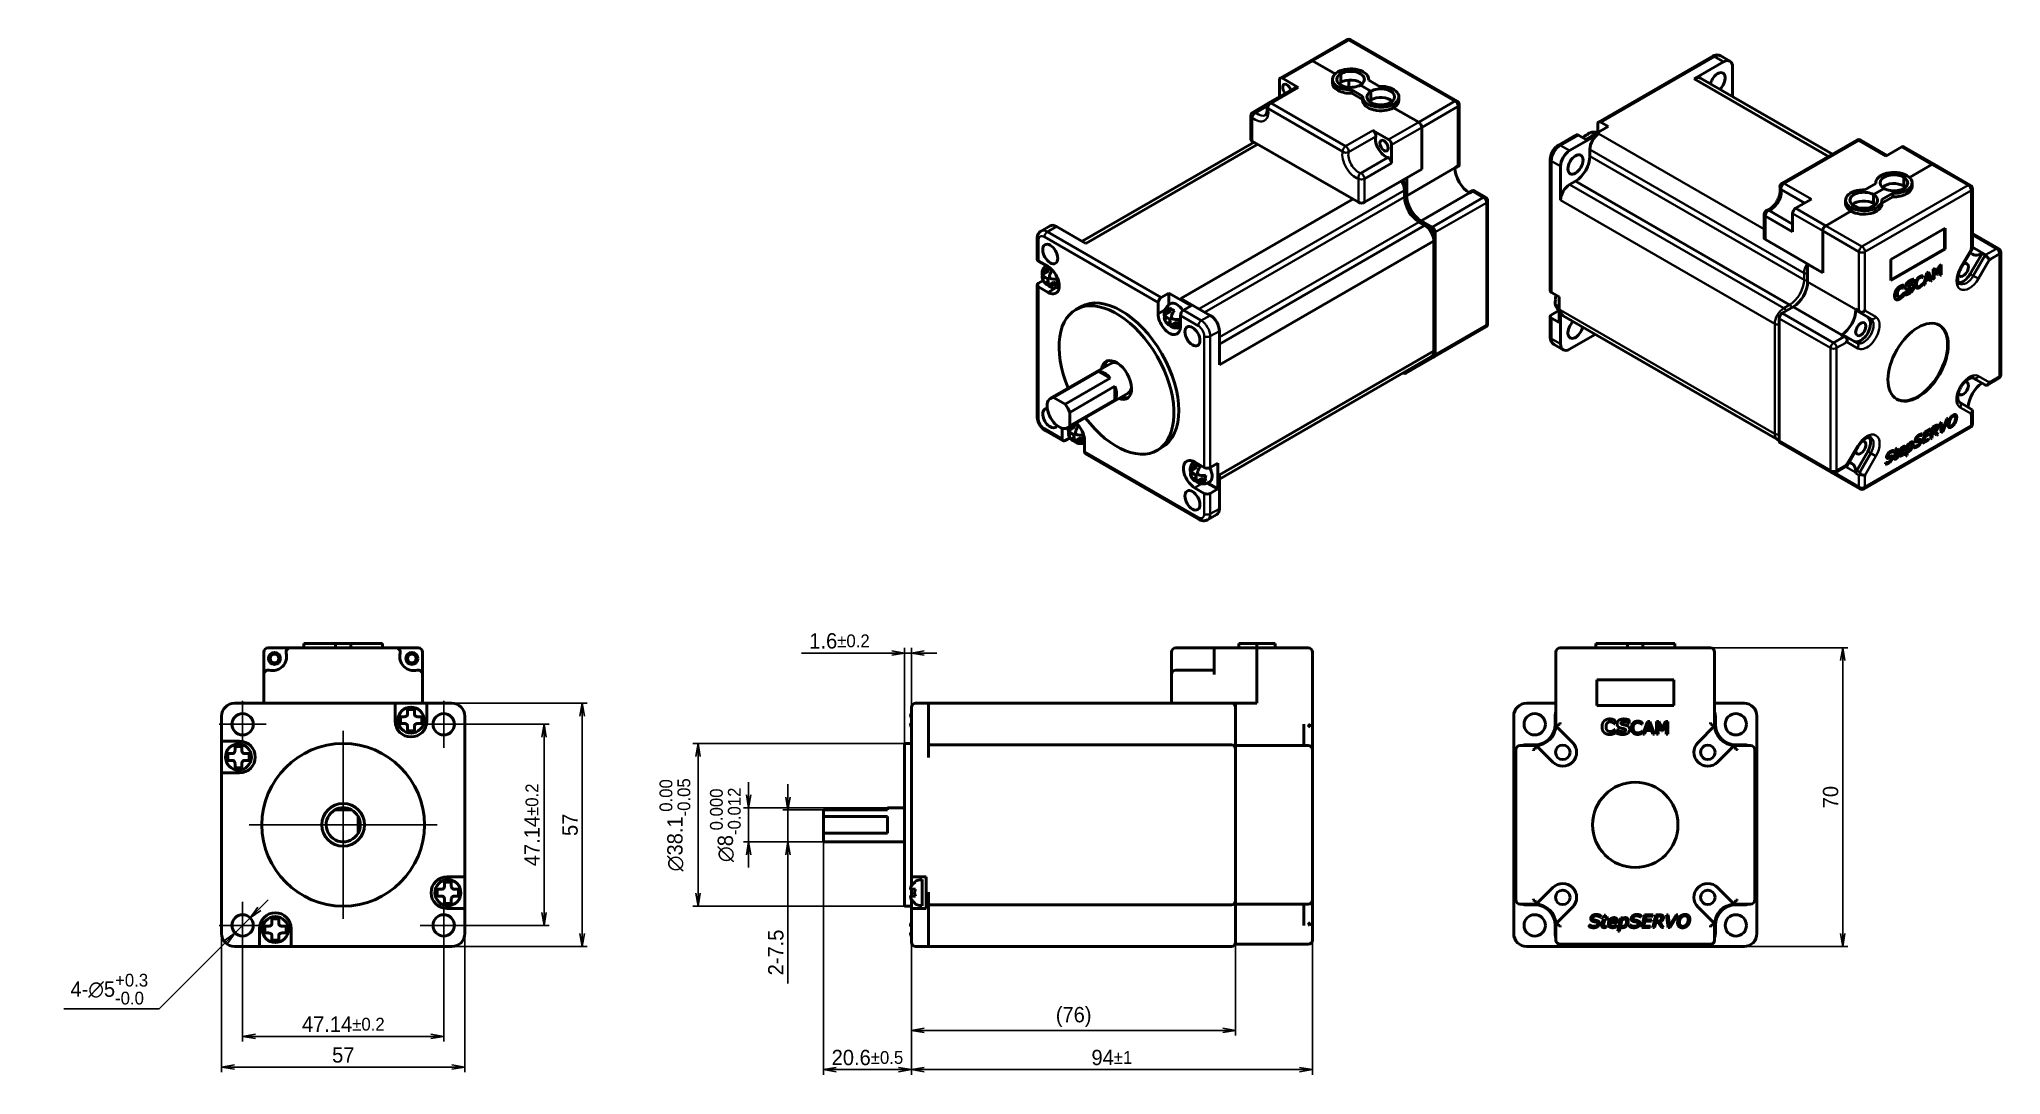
# Model space of a CAD drawing. Header units: millimetres. Extents: x -545 to 792, y -113 to 357.
# Drawn here: x -523.3 to -63.5, y 77.8 to 320.5 of the extents above; entities that cross this region are included whole.
import ezdxf

# ---------------------------------------------------------------- set-up
doc = ezdxf.new("R2010")
doc.units = ezdxf.units.MM
doc.header["$LTSCALE"] = 1.2
for name, color, linetype, lineweight in [('경계(ISO)', 7, 'Continuous', 70), ('외형선(ISO)', 7, 'Continuous', 50), ('좁은 외형선(ISO)', 7, 'Continuous', 35), ('중심 표식(ISO)', 7, 'Continuous', 25)]:
    doc.layers.add(name, color=color, linetype=linetype, lineweight=lineweight)
doc.layers.add('치수(ISO)', color=1, linetype='Continuous', lineweight=25, true_color=0xff0000)
doc.styles.add('레이블 문자 (JIS)', font='')
doc.styles.get('레이블 문자 (JIS)').set_extended_font_data('Gulim')
doc.dimstyles.new('복사 대상기본값 (JIS)', dxfattribs={"dimscale": 1.2, "dimtxt": 3, "dimasz": 2.5, "dimexe": 1, "dimexo": 0, "dimgap": 0.8, "dimtad": 1, "dimdsep": 46, "dimtxsty": '레이블 문자 (JIS)', "dimblk": 'OPEN', "dimcen": 0.09, "dimdle": 10, "dimclrd": 256, "dimclre": 256, "dimclrt": 256, "dimadec": 0, "dimazin": 2, "dimtfac": 0.833333, "dimtmove": 0, "dimatfit": 3, "dimldrblk": 'OPEN', "dimfxl": 1, "dimtolj": 1, "dimtzin": 0, "dimlwd": -1, "dimlwe": -1, "dimarcsym": 0})

msp = doc.modelspace()

# ---------------------------------------------------------------- blocks, each defined once
blk = doc.blocks.new('_Open')
at = {"color": 0, "linetype": 'ByBlock', "lineweight": -2}
for p, q in [((-1, 0.17), (0, 0)), ((-1, -0.17), (0, 0)), ((0, 0), (-1, 0))]:
    blk.add_line(p, q, dxfattribs=at)
blk = doc.blocks.new('*D11')
at = {"layer": 'Defpoints', "color": 0}
for p in [(-320.49, 155.41), (-368.88, 117.31), (-320.49, 117.31)]:
    blk.add_point(p, dxfattribs=at)
at = {"layer": '치수(ISO)', "color": 0}
for p, q in [((-320.49, 155.41), (-370.08, 155.41)), ((-368.88, 152.41), (-368.88, 120.31)), ((-320.49, 117.31), (-370.08, 117.31))]:
    blk.add_line(p, q, dxfattribs=at)
at = {"layer": '치수(ISO)', "color": 0, "linetype": 'ByBlock', "xscale": 3, "yscale": 3, "zscale": 3}
for p, rotation in [((-368.88, 155.41), 90), ((-368.88, 117.31), 270)]:
    blk.add_blockref('_Open', p, dxfattribs=dict(at, rotation=rotation))
at = {"layer": '치수(ISO)', "color": 0, "insert": (-377.92, 136.36), "char_height": 3.6, "attachment_point": 2, "rotation": 90, "style": '레이블 문자 (JIS)'}
blk.add_mtext('\\A1;{\\fAIGDT|b0|i0;\\ln}\\fGulim|b0|i0;38.1{\\H3.000000;\\S 0.00^ -0.05;}', dxfattribs=at)
blk = doc.blocks.new('*D12')
at = {"layer": 'Defpoints', "color": 0}
for p in [(-318.89, 176.63), (-320.49, 155.41), (-318.89, 116.76)]:
    blk.add_point(p, dxfattribs=at)
at = {"layer": '치수(ISO)', "color": 0}
for p, q in [((-323.49, 176.63), (-344.61, 176.63)), ((-320.49, 155.41), (-320.49, 177.83)), ((-320.49, 176.63), (-318.89, 176.63)), ((-318.89, 116.76), (-318.89, 177.83)), ((-315.89, 176.63), (-312.89, 176.63))]:
    blk.add_line(p, q, dxfattribs=at)
at = {"layer": '치수(ISO)', "color": 0, "linetype": 'ByBlock', "xscale": 3, "yscale": 3, "zscale": 3}
blk.add_blockref('_Open', (-320.49, 176.63), dxfattribs=at)
at = {"layer": '치수(ISO)', "color": 0, "linetype": 'ByBlock', "xscale": 3, "yscale": 3, "zscale": 3, "rotation": 180}
blk.add_blockref('_Open', (-318.89, 176.63), dxfattribs=at)
at = {"layer": '치수(ISO)', "color": 0, "insert": (-335.74, 181.29), "char_height": 3.6, "attachment_point": 2, "style": '레이블 문자 (JIS)'}
blk.add_mtext('\\A1;1.6{\\H3.000000;%%p0.2}', dxfattribs=at)
blk = doc.blocks.new('*D13')
at = {"layer": 'Defpoints', "color": 0}
for p in [(-318.89, 108.86), (-242.89, 108.86), (-242.89, 88.18)]:
    blk.add_point(p, dxfattribs=at)
at = {"layer": '치수(ISO)', "color": 0}
for p, q in [((-318.89, 108.86), (-318.89, 86.98)), ((-242.89, 108.86), (-242.89, 86.98)), ((-315.89, 88.18), (-245.89, 88.18))]:
    blk.add_line(p, q, dxfattribs=at)
at = {"layer": '치수(ISO)', "color": 0, "linetype": 'ByBlock', "xscale": 3, "yscale": 3, "zscale": 3}
for p, rotation in [((-318.89, 88.18), 180), ((-242.89, 88.18), 360)]:
    blk.add_blockref('_Open', p, dxfattribs=dict(at, rotation=rotation))
at = {"layer": '치수(ISO)', "color": 0, "insert": (-280.85, 93.67), "char_height": 3.6, "attachment_point": 2, "style": '레이블 문자 (JIS)'}
blk.add_mtext('\\A1;(76)', dxfattribs=at)
blk = doc.blocks.new('*D14')
at = {"layer": 'Defpoints', "color": 0}
for p in [(-318.89, 108.86), (-224.89, 109.36), (-318.89, 78.98)]:
    blk.add_point(p, dxfattribs=at)
at = {"layer": '치수(ISO)', "color": 0}
for p, q in [((-318.89, 108.86), (-318.89, 77.78)), ((-224.89, 109.36), (-224.89, 77.78)), ((-227.89, 78.98), (-315.89, 78.98))]:
    blk.add_line(p, q, dxfattribs=at)
at = {"layer": '치수(ISO)', "color": 0, "linetype": 'ByBlock', "xscale": 3, "yscale": 3, "zscale": 3}
for p, rotation in [((-318.89, 78.98), 180), ((-224.89, 78.98), 360)]:
    blk.add_blockref('_Open', p, dxfattribs=dict(at, rotation=rotation))
at = {"layer": '치수(ISO)', "color": 0, "insert": (-271.89, 83.63), "char_height": 3.6, "attachment_point": 2, "style": '레이블 문자 (JIS)'}
blk.add_mtext('\\A1;94{\\H3.000000;%%p1}', dxfattribs=at)
blk = doc.blocks.new('*D15')
at = {"layer": 'Defpoints', "color": 0}
for p in [(-339.49, 132.36), (-318.89, 116.76), (-318.89, 78.98)]:
    blk.add_point(p, dxfattribs=at)
at = {"layer": '치수(ISO)', "color": 0}
for p, q in [((-339.49, 132.36), (-339.49, 77.78)), ((-318.89, 116.76), (-318.89, 77.78)), ((-336.49, 78.98), (-321.89, 78.98))]:
    blk.add_line(p, q, dxfattribs=at)
at = {"layer": '치수(ISO)', "color": 0, "linetype": 'ByBlock', "xscale": 3, "yscale": 3, "zscale": 3, "rotation": 180}
blk.add_blockref('_Open', (-339.49, 78.98), dxfattribs=at)
at = {"layer": '치수(ISO)', "color": 0, "linetype": 'ByBlock', "xscale": 3, "yscale": 3, "zscale": 3}
blk.add_blockref('_Open', (-318.89, 78.98), dxfattribs=at)
at = {"layer": '치수(ISO)', "color": 0, "insert": (-329.19, 83.63), "char_height": 3.6, "attachment_point": 2, "style": '레이블 문자 (JIS)'}
blk.add_mtext('\\A1;20.6{\\H3.000000;%%p0.5}', dxfattribs=at)
blk = doc.blocks.new('*D16')
at = {"layer": 'Defpoints', "color": 0}
for p in [(-423.58, 124.16), (-480.58, 110.86), (-423.58, 79.58)]:
    blk.add_point(p, dxfattribs=at)
at = {"layer": '치수(ISO)', "color": 0}
for p, q in [((-423.58, 124.16), (-423.58, 78.38)), ((-480.58, 110.86), (-480.58, 78.38)), ((-477.58, 79.58), (-426.58, 79.58))]:
    blk.add_line(p, q, dxfattribs=at)
at = {"layer": '치수(ISO)', "color": 0, "linetype": 'ByBlock', "xscale": 3, "yscale": 3, "zscale": 3, "rotation": 180}
blk.add_blockref('_Open', (-480.58, 79.58), dxfattribs=at)
at = {"layer": '치수(ISO)', "color": 0, "linetype": 'ByBlock', "xscale": 3, "yscale": 3, "zscale": 3}
blk.add_blockref('_Open', (-423.58, 79.58), dxfattribs=at)
at = {"layer": '치수(ISO)', "color": 0, "insert": (-452.05, 84.23), "char_height": 3.6, "attachment_point": 2, "style": '레이블 문자 (JIS)'}
blk.add_mtext('\\A1;57', dxfattribs=at)
blk = doc.blocks.new('*D17')
at = {"layer": 'Defpoints', "color": 0}
for p in [(-475.65, 107.29), (-428.51, 107.29), (-428.51, 86.78)]:
    blk.add_point(p, dxfattribs=at)
at = {"layer": '치수(ISO)', "color": 0}
for p, q in [((-475.65, 107.29), (-475.65, 85.58)), ((-428.51, 107.29), (-428.51, 85.58)), ((-472.65, 86.78), (-431.51, 86.78))]:
    blk.add_line(p, q, dxfattribs=at)
at = {"layer": '치수(ISO)', "color": 0, "linetype": 'ByBlock', "xscale": 3, "yscale": 3, "zscale": 3, "rotation": 180}
blk.add_blockref('_Open', (-475.65, 86.78), dxfattribs=at)
at = {"layer": '치수(ISO)', "color": 0, "linetype": 'ByBlock', "xscale": 3, "yscale": 3, "zscale": 3}
blk.add_blockref('_Open', (-428.51, 86.78), dxfattribs=at)
at = {"layer": '치수(ISO)', "color": 0, "insert": (-452.05, 91.44), "char_height": 3.6, "attachment_point": 2, "style": '레이블 문자 (JIS)'}
blk.add_mtext('\\A1;47.14{\\H3.000000;%%p0.2}', dxfattribs=at)
blk = doc.blocks.new('*D18')
at = {"layer": 'Defpoints', "color": 0}
for p in [(-423.01, 159.93), (-423.01, 112.79), (-404.97, 112.79)]:
    blk.add_point(p, dxfattribs=at)
at = {"layer": '치수(ISO)', "color": 0}
for p, q in [((-423.01, 159.93), (-403.77, 159.93)), ((-404.97, 156.93), (-404.97, 115.79)), ((-423.01, 112.79), (-403.77, 112.79))]:
    blk.add_line(p, q, dxfattribs=at)
at = {"layer": '치수(ISO)', "color": 0, "linetype": 'ByBlock', "xscale": 3, "yscale": 3, "zscale": 3}
for p, rotation in [((-404.97, 159.93), 90), ((-404.97, 112.79), 270)]:
    blk.add_blockref('_Open', p, dxfattribs=dict(at, rotation=rotation))
at = {"layer": '치수(ISO)', "color": 0, "insert": (-409.63, 136.36), "char_height": 3.6, "attachment_point": 2, "rotation": 90, "style": '레이블 문자 (JIS)'}
blk.add_mtext('\\A1;47.14{\\H3.000000;%%p0.2}', dxfattribs=at)
blk = doc.blocks.new('*D19')
at = {"layer": 'Defpoints', "color": 0}
for p in [(-426.58, 164.86), (-426.58, 107.86), (-396.06, 107.86)]:
    blk.add_point(p, dxfattribs=at)
at = {"layer": '치수(ISO)', "color": 0}
for p, q in [((-426.58, 164.86), (-394.86, 164.86)), ((-396.06, 161.86), (-396.06, 110.86)), ((-426.58, 107.86), (-394.86, 107.86))]:
    blk.add_line(p, q, dxfattribs=at)
at = {"layer": '치수(ISO)', "color": 0, "linetype": 'ByBlock', "xscale": 3, "yscale": 3, "zscale": 3}
for p, rotation in [((-396.06, 164.86), 90), ((-396.06, 107.86), 270)]:
    blk.add_blockref('_Open', p, dxfattribs=dict(at, rotation=rotation))
at = {"layer": '치수(ISO)', "color": 0, "insert": (-400.71, 136.36), "char_height": 3.6, "attachment_point": 2, "rotation": 90, "style": '레이블 문자 (JIS)'}
blk.add_mtext('\\A1;57', dxfattribs=at)
blk = doc.blocks.new('*D20')
at = {"layer": 'Defpoints', "color": 0}
for p in [(-477.42, 111.03), (-473.88, 114.56)]:
    blk.add_point(p, dxfattribs=at)
at = {"layer": '치수(ISO)', "color": 0}
for p, q in [((-471.75, 116.68), (-469.63, 118.79)), ((-473.88, 114.56), (-477.42, 111.03)), ((-479.54, 108.91), (-495.24, 93.25)), ((-517.59, 93.25), (-495.24, 93.25))]:
    blk.add_line(p, q, dxfattribs=at)
at = {"layer": '치수(ISO)', "color": 0, "linetype": 'ByBlock', "xscale": 3, "yscale": 3, "zscale": 3}
for p, rotation in [((-473.88, 114.56), 224.9201050241937), ((-477.42, 111.03), 44.92010502419368)]:
    blk.add_blockref('_Open', p, dxfattribs=dict(at, rotation=rotation))
at = {"layer": '치수(ISO)', "color": 0, "insert": (-506.9, 101.45), "char_height": 3.6, "attachment_point": 2, "style": '레이블 문자 (JIS)'}
blk.add_mtext('\\A1;\\fGulim|b0|i0;4-∅5{\\H3.000000;\\S+0.3^ -0.0;}', dxfattribs=at)
blk = doc.blocks.new('*D21')
at = {"layer": 'Defpoints', "color": 0}
for p in [(-131.61, 177.86), (-100.57, 177.86), (-123.71, 107.86)]:
    blk.add_point(p, dxfattribs=at)
at = {"layer": '치수(ISO)', "color": 0}
for p, q in [((-131.61, 177.86), (-99.37, 177.86)), ((-100.57, 110.86), (-100.57, 174.86)), ((-123.71, 107.86), (-99.37, 107.86))]:
    blk.add_line(p, q, dxfattribs=at)
at = {"layer": '치수(ISO)', "color": 0, "linetype": 'ByBlock', "xscale": 3, "yscale": 3, "zscale": 3}
for p, rotation in [((-100.57, 177.86), 90), ((-100.57, 107.86), 270)]:
    blk.add_blockref('_Open', p, dxfattribs=dict(at, rotation=rotation))
at = {"layer": '치수(ISO)', "color": 0, "insert": (-105.23, 142.86), "char_height": 3.6, "attachment_point": 2, "rotation": 90, "style": '레이블 문자 (JIS)'}
blk.add_mtext('\\A1;70', dxfattribs=at)
blk = doc.blocks.new('*D22')
at = {"layer": 'Defpoints', "color": 0}
for p in [(-339.49, 139.86), (-347.82, 132.36), (-339.49, 132.36)]:
    blk.add_point(p, dxfattribs=at)
at = {"layer": '치수(ISO)', "color": 0}
for p, q in [((-347.82, 142.86), (-347.82, 145.86)), ((-339.49, 139.86), (-349.02, 139.86)), ((-347.82, 139.86), (-347.82, 132.36)), ((-339.49, 132.36), (-349.02, 132.36)), ((-347.82, 129.36), (-347.82, 99.19))]:
    blk.add_line(p, q, dxfattribs=at)
at = {"layer": '치수(ISO)', "color": 0, "linetype": 'ByBlock', "xscale": 3, "yscale": 3, "zscale": 3}
for p, rotation in [((-347.82, 139.86), 270), ((-347.82, 132.36), 90)]:
    blk.add_blockref('_Open', p, dxfattribs=dict(at, rotation=rotation))
at = {"layer": '치수(ISO)', "color": 0, "insert": (-352.47, 106.44), "char_height": 3.6, "attachment_point": 2, "rotation": 90, "style": '레이블 문자 (JIS)'}
blk.add_mtext('\\A1;\\fGulim|b0|i0;2-7.5', dxfattribs=at)
blk = doc.blocks.new('*D23')
at = {"layer": 'Defpoints', "color": 0}
for p in [(-324.49, 140.36), (-357.05, 132.36), (-339.49, 132.36)]:
    blk.add_point(p, dxfattribs=at)
at = {"layer": '치수(ISO)', "color": 0}
for p, q in [((-357.05, 143.36), (-357.05, 146.36)), ((-324.49, 140.36), (-358.25, 140.36)), ((-357.05, 140.36), (-357.05, 132.36)), ((-339.49, 132.36), (-358.25, 132.36)), ((-357.05, 129.36), (-357.05, 126.36))]:
    blk.add_line(p, q, dxfattribs=at)
at = {"layer": '치수(ISO)', "color": 0, "linetype": 'ByBlock', "xscale": 3, "yscale": 3, "zscale": 3}
for p, rotation in [((-357.05, 140.36), 270), ((-357.05, 132.36), 90)]:
    blk.add_blockref('_Open', p, dxfattribs=dict(at, rotation=rotation))
at = {"layer": '치수(ISO)', "color": 0, "insert": (-366.1, 136.36), "char_height": 3.6, "attachment_point": 2, "rotation": 90, "style": '레이블 문자 (JIS)'}
blk.add_mtext('\\A1;{\\fAIGDT|b0|i0;\\ln}\\fGulim|b0|i0;8{\\H3.000000;\\S 0.000^ -0.012;}', dxfattribs=at)
blk = doc.blocks.new('경계 Default Border')
at = {"layer": '경계(ISO)'}
for p, q in [((70, 287), (70, 290.4)), ((140, 287), (140, 290.4)), ((280, 287), (280, 290.4)), ((350, 287), (350, 290.4)), ((10, 222.75), (6.6, 222.75)), ((410, 222.75), (413.4, 222.75)), ((10, 74.25), (6.6, 74.25)), ((410, 74.25), (413.4, 74.25)), ((70, 10), (70, 6.6)), ((140, 10), (140, 6.6)), ((280, 10), (280, 6.6)), ((350, 10), (350, 6.6))]:
    blk.add_line(p, q, dxfattribs=at)
at = {"layer": '경계(ISO)', "flags": 128}
for points in [[(210, 297), (210, 287), (207.11, 292), (212.89, 292), (210, 287)], [(10, 10), (10, 287), (410, 287), (410, 10), (10, 10)], [(0, 148.5), (10, 148.5), (5, 151.39), (5, 145.61), (10, 148.5)], [(420, 148.5), (410, 148.5), (415, 151.39), (415, 145.61), (410, 148.5)], [(210, 0), (210, 10), (207.11, 5), (212.89, 5), (210, 10)]]:
    blk.add_lwpolyline(points, dxfattribs=at)
at = {"layer": '경계(ISO)', "char_height": 3, "attachment_point": 7, "style": '레이블 문자 (JIS)'}
for s, insert in [('1', (34.54, 287.33)), ('2', (104.15, 287.4)), ('3', (174.15, 287.33)), ('4', (244.04, 287.33)), ('5', (314.13, 287.33)), ('6', (384.15, 287.33)), ('A', (6.91, 258.29)), ('A', (410.71, 258.29)), ('B', (7.21, 184.12)), ('B', (411.01, 184.12)), ('C', (6.97, 109.8)), ('C', (410.77, 109.8)), ('D', (7.12, 35.62)), ('D', (410.92, 35.62)), ('1', (34.54, 6.53)), ('2', (104.15, 6.6)), ('3', (174.15, 6.53)), ('4', (244.04, 6.53)), ('5', (314.13, 6.53)), ('6', (384.15, 6.53))]:
    blk.add_mtext(s, dxfattribs=dict(at, insert=insert))

# ---------------------------------------------------------------- dimensions: what is measured, and where the dimension line sits
at = {"layer": '치수(ISO)', "color": 0}
for base, p1, p2, angle, override, picture, middle in [((-318.886, 176.634), (-320.486, 155.412), (-318.886, 116.762), 180, {"dimgap": 0.8, "dimdec": 2, "dimclrd": 0, "dimclre": 0, "dimclrt": 0, "dimtol": 1, "dimlim": 0, "dimtp": 0.2, "dimtm": 0.2, "dimtdec": 1, "dimtofl": 1, "dimatfit": 1}, '*D12', (-335.736, 176.634)), ((-100.571, 177.862), (-123.706, 107.862), (-131.606, 177.862), 90, {"dimgap": 0.8, "dimdec": 2, "dimclrd": 0, "dimclre": 0, "dimclrt": 0, "dimtol": 0, "dimlim": 0, "dimtp": 0, "dimtm": 0, "dimtdec": 2, "dimtofl": 0, "dimatfit": 1}, '*D21', (-100.571, 142.862)), ((-396.06, 107.862), (-426.577, 164.862), (-426.577, 107.862), 90, {"dimgap": 0.8, "dimdec": 2, "dimclrd": 0, "dimclre": 0, "dimclrt": 0, "dimtol": 0, "dimlim": 0, "dimtp": 0, "dimtm": 0, "dimtdec": 2, "dimtofl": 0, "dimatfit": 1}, '*D19', (-396.06, 136.362)), ((-404.97, 112.792), (-423.007, 159.932), (-423.007, 112.792), 90, {"dimgap": 0.8, "dimdec": 2, "dimclrd": 0, "dimclre": 0, "dimclrt": 0, "dimtol": 1, "dimlim": 0, "dimtp": 0.2, "dimtm": 0.2, "dimtdec": 1, "dimtofl": 0, "dimatfit": 1}, '*D18', (-404.97, 136.362)), ((-318.886, 78.976), (-339.486, 132.362), (-318.886, 116.762), 180, {"dimgap": 0.8, "dimdec": 2, "dimclrd": 0, "dimclre": 0, "dimclrt": 0, "dimtol": 1, "dimlim": 0, "dimtp": 0.5, "dimtm": 0.5, "dimtdec": 1, "dimtofl": 0, "dimatfit": 1}, '*D15', (-329.186, 78.976)), ((-423.577, 79.578), (-480.577, 110.862), (-423.577, 124.162), 180, {"dimgap": 0.8, "dimdec": 2, "dimclrd": 0, "dimclre": 0, "dimclrt": 0, "dimtol": 0, "dimlim": 0, "dimtp": 0, "dimtm": 0, "dimtdec": 2, "dimtofl": 0, "dimatfit": 1}, '*D16', (-452.055, 79.578)), ((-428.507, 86.778), (-475.647, 107.292), (-428.507, 107.292), 180, {"dimgap": 0.8, "dimdec": 2, "dimclrd": 0, "dimclre": 0, "dimclrt": 0, "dimtol": 1, "dimlim": 0, "dimtp": 0.2, "dimtm": 0.2, "dimtdec": 1, "dimtofl": 0, "dimatfit": 1}, '*D17', (-452.055, 86.778)), ((-318.886, 78.978), (-224.886, 109.362), (-318.886, 108.862), 180, {"dimgap": 0.8, "dimdec": 0, "dimclrd": 0, "dimclre": 0, "dimclrt": 0, "dimtol": 1, "dimlim": 0, "dimtp": 1, "dimtm": 1, "dimtdec": 0, "dimtofl": 0, "dimatfit": 1}, '*D14', (-271.886, 78.978))]:
    dim = msp.add_linear_dim(base=base, p1=p1, p2=p2, angle=angle, dimstyle='복사 대상기본값 (JIS)', override=override, dxfattribs=at)
    dim.commit()
    dim.dimension.update_dxf_attribs({"geometry": picture, "text_midpoint": middle, "dimtype": 160})
for base, p1, p2, angle, text, override, picture, middle in [((-368.878, 117.312), (-320.486, 155.412), (-320.486, 117.312), 90, '{\\fAIGDT|b0|i0;\\ln}\\fGulim|b0|i0;<>', {"dimgap": 0.8, "dimdec": 2, "dimclrd": 0, "dimclre": 0, "dimclrt": 0, "dimtol": 1, "dimlim": 0, "dimtp": 0, "dimtm": 0.05, "dimtdec": 2, "dimtofl": 0, "dimatfit": 1}, '*D11', (-368.878, 136.362)), ((-357.05, 132.362), (-324.486, 140.362), (-339.486, 132.362), 90, '{\\fAIGDT|b0|i0;\\ln}\\fGulim|b0|i0;<>', {"dimgap": 0.8, "dimdec": 2, "dimclrd": 0, "dimclre": 0, "dimclrt": 0, "dimtol": 1, "dimlim": 0, "dimtp": 0, "dimtm": 0.012, "dimtdec": 3, "dimtofl": 0}, '*D23', (-357.05, 136.362)), ((-347.819, 132.362), (-339.486, 139.862), (-339.486, 132.362), 90, '\\fGulim|b0|i0;2-<>', {"dimgap": 0.8, "dimdec": 1, "dimclrd": 0, "dimclre": 0, "dimclrt": 0, "dimtol": 0, "dimlim": 0, "dimtp": 0, "dimtm": 0, "dimtdec": 2, "dimtofl": 1, "dimatfit": 1}, '*D22', (-347.819, 106.439)), ((-242.886, 88.181), (-318.886, 108.862), (-242.886, 108.862), 180, '(<>)', {"dimgap": 0.8, "dimdec": 0, "dimclrd": 0, "dimclre": 0, "dimclrt": 0, "dimtol": 0, "dimlim": 0, "dimtp": 0, "dimtm": 0, "dimtdec": 2, "dimtofl": 0, "dimatfit": 1}, '*D13', (-280.847, 88.181))]:
    dim = msp.add_linear_dim(base=base, p1=p1, p2=p2, angle=angle, text=text, dimstyle='복사 대상기본값 (JIS)', override=override, dxfattribs=at)
    dim.commit()
    dim.dimension.update_dxf_attribs({"geometry": picture, "text_midpoint": middle, "dimtype": 160})
dim = msp.add_diameter_dim_2p(p1=(-473.876, 114.557), p2=(-477.417, 111.027), text='\\fGulim|b0|i0;4-<>', dimstyle='복사 대상기본값 (JIS)', override={"dimgap": 0.8, "dimtih": 1, "dimtoh": 1, "dimdec": 0, "dimlfac": 1, "dimclrd": 0, "dimclrt": 0, "dimtol": 1, "dimlim": 0, "dimtp": 0.3, "dimtm": 1e-09, "dimtdec": 1, "dimatfit": 2}, dxfattribs=at)
dim.commit()
dim.dimension.update_dxf_attribs({"geometry": '*D20', "text_midpoint": (-506.895, 93.252), "dimtype": 163})

# ---------------------------------------------------------------- linework, layer by layer
at = {"layer": '외형선(ISO)', "color": 0}
for p, q in [((-216.863, 320.385), (-225.348, 315.486)), ((-190.973, 306.015), (-215.863, 320.385)), ((-225.348, 315.486), (-232.419, 311.404)), ((-224.848, 315.437), (-219.567, 312.387)), ((-224.848, 315.437), (-219.567, 312.387)), ((-218.237, 312.436), (-218.944, 312.844)), ((-218.944, 312.844), (-218.237, 312.436)), ((-157.807, 301.106), (-131.15, 316.497)), ((-135.408, 311.25), (-128.528, 315.222)), ((-127.028, 315.371), (-129.15, 316.596)), ((-126.407, 313.998), (-126.407, 307.068)), ((-228.719, 309.267), (-235.083, 305.593)), ((-232.627, 310.946), (-232.627, 307.011)), ((-228.219, 309.218), (-231.919, 311.354)), ((-220.189, 310.293), (-220.189, 311.109)), ((-218.237, 312.436), (-218.237, 310.395)), ((-218.237, 312.436), (-218.237, 310.395)), ((-216.363, 310.928), (-216.363, 309.249)), ((-215.658, 308.661), (-213.108, 307.189)), ((-215.658, 307.844), (-215.658, 308.661)), ((-213.641, 309.782), (-211.166, 308.354)), ((-213.641, 309.782), (-211.166, 308.354)), ((-211.698, 310.947), (-209.149, 309.475)), ((-211.689, 310.942), (-211.689, 311.109)), ((-211.166, 308.354), (-211.166, 306.312)), ((-211.166, 308.354), (-211.166, 306.312)), ((-103.003, 293.555), (-133.908, 311.399)), ((-238.783, 303.456), (-235.083, 305.593)), ((-213.118, 306.378), (-215.658, 307.844)), ((-213.118, 307.027), (-213.118, 306.21)), ((-206.57, 305.7), (-205.863, 305.292)), ((-206.57, 305.7), (-205.863, 305.292)), ((-205.863, 304.475), (-205.863, 305.292)), ((-205.863, 305.292), (-205.863, 304.475)), ((-205.863, 304.475), (-199.958, 301.066)), ((-205.863, 304.475), (-199.958, 301.066)), ((-204.618, 306.21), (-204.618, 307.027)), ((-190.473, 291.187), (-190.473, 305.149)), ((-239.283, 302.59), (-239.283, 297.066)), ((-207.029, 296.984), (-210.73, 299.12)), ((-199.251, 299.842), (-199.251, 290.044)), ((-199.251, 299.842), (-199.251, 290.044)), ((-155.54, 300.036), (-160.772, 297.014)), ((-158.015, 300.648), (-158.015, 298.638)), ((-157.307, 301.056), (-155.54, 300.036)), ((-238.575, 296.417), (-278.88, 273.147)), ((-214.1, 282.287), (-238.99, 296.657)), ((-206.322, 291.486), (-206.322, 295.759)), ((-167.212, 295.676), (-163.04, 298.085)), ((-164.591, 294.402), (-157.711, 298.374)), ((-160.772, 297.014), (-162.54, 298.035)), ((-159.832, 294.7), (-159.832, 293.124)), ((-114.792, 286.749), (-97.303, 296.846)), ((-90.146, 293.292), (-96.303, 296.846)), ((-90.439, 293.122), (-86.738, 295.259)), ((-79.167, 291.226), (-86.238, 295.309)), ((-199.251, 290.044), (-212.686, 282.287)), ((-202.787, 288.002), (-199.251, 290.044)), ((-191.473, 290.542), (-191.473, 290.37)), ((-191.47, 290.206), (-190.973, 290.493)), ((-190.766, 290.95), (-190.633, 290.874)), ((-169.126, 292.36), (-169.126, 261.579)), ((-166.712, 282.783), (-166.712, 290.727)), ((-79.667, 291.177), (-84.949, 288.127)), ((-79.667, 291.177), (-84.949, 288.127)), ((-70.682, 286.327), (-79.167, 291.226)), ((-203.081, 285.484), (-203.081, 283.908)), ((-202.787, 283.838), (-202.787, 288.002)), ((-163.226, 287.245), (-164.591, 286.457)), ((-92.817, 286.687), (-95.367, 285.215)), ((-90.875, 285.522), (-93.35, 284.093)), ((-90.875, 285.522), (-93.35, 284.093)), ((-92.827, 286.682), (-92.827, 286.849)), ((-86.279, 288.176), (-85.572, 288.584)), ((-85.572, 288.584), (-86.279, 288.176)), ((-86.279, 288.176), (-86.279, 286.135)), ((-86.279, 288.176), (-86.279, 286.135)), ((-86.031, 285.683), (-86.031, 285.974)), ((-84.327, 286.033), (-84.327, 286.849)), ((-70.182, 271.499), (-70.182, 285.461)), ((-187.723, 284.863), (-188.22, 284.576)), ((-188.079, 284.491), (-187.93, 284.406)), ((-187.223, 284.967), (-187.223, 284.814)), ((-187.223, 284.967), (-187.223, 284.967)), ((-184.326, 283.48), (-186.872, 284.949)), ((-183.826, 253.873), (-183.826, 282.614)), ((-111.628, 280.889), (-107.928, 283.025)), ((-99.898, 282.767), (-99.898, 281.95)), ((-97.946, 281.44), (-98.653, 281.032)), ((-97.946, 281.44), (-98.653, 281.032)), ((-98.653, 280.215), (-98.653, 281.032)), ((-98.653, 281.032), (-98.653, 280.215)), ((-93.35, 284.093), (-93.35, 282.052)), ((-93.35, 284.093), (-93.35, 282.052)), ((-88.858, 284.401), (-91.407, 282.929)), ((-88.858, 283.584), (-91.398, 282.118)), ((-91.398, 281.95), (-91.398, 282.767)), ((-88.858, 284.401), (-88.858, 283.584)), ((-286.382, 276.761), (-288.503, 275.536)), ((-278.002, 272.64), (-284.882, 276.612)), ((-199.479, 277.67), (-198.115, 276.882)), ((-196.847, 276.49), (-199.392, 277.96)), ((-118.992, 273.948), (-118.992, 279.473)), ((-112.335, 275.391), (-112.335, 279.664)), ((-98.653, 280.215), (-104.557, 276.806)), ((-98.653, 280.215), (-104.557, 276.806)), ((-89.284, 268.886), (-76.556, 276.235)), ((-76.697, 276.153), (-76.697, 271.417)), ((-76.556, 276.235), (-76.556, 271.336)), ((-289.417, 273.755), (-289.417, 268.937)), ((-196.2, 273.567), (-196.2, 247.814)), ((-196.14, 246.524), (-196.14, 275.265)), ((-105.264, 265.783), (-118.699, 273.54)), ((-105.264, 275.581), (-105.264, 265.783)), ((-105.264, 275.581), (-105.264, 265.783)), ((-76.697, 271.417), (-89.284, 264.15)), ((-76.556, 271.336), (-89.284, 263.987)), ((-76.556, 271.336), (-76.697, 271.417)), ((-72.865, 266.755), (-70.196, 271.378)), ((-70.475, 271.551), (-70.456, 271.584)), ((-70.456, 271.584), (-70.456, 271.584)), ((-64.035, 271.467), (-70.182, 275.016)), ((-286.862, 267.223), (-289.124, 268.529)), ((-286.862, 266.949), (-286.862, 266.284)), ((-108.8, 263.661), (-108.8, 267.825)), ((-108.8, 267.825), (-105.264, 265.783)), ((-89.284, 263.987), (-89.284, 268.886)), ((-79.407, 266.628), (-79.022, 266.85)), ((-79.096, 266.807), (-78.599, 265.894)), ((-79.022, 266.85), (-78.458, 265.812)), ((-77.943, 267.296), (-78.531, 265.521)), ((-78.458, 265.812), (-77.91, 267.492)), ((-77.801, 267.215), (-78.39, 265.439)), ((-77.801, 267.215), (-77.943, 267.296)), ((-77.91, 267.492), (-77.519, 267.718)), ((-77.801, 265.105), (-77.801, 267.215)), ((-77.66, 267.636), (-77.66, 265.35)), ((-77.519, 267.718), (-77.519, 265.268)), ((-67.929, 270.278), (-70.688, 265.498)), ((-67.929, 270.278), (-67.222, 269.869)), ((-65.956, 268.986), (-65.975, 268.953)), ((-65.956, 268.986), (-65.956, 268.986)), ((-63.535, 270.601), (-63.535, 241.86)), ((-289.417, 262.895), (-289.417, 232.113)), ((-289.124, 263.303), (-287.996, 263.955)), ((-289.124, 262.487), (-286.862, 261.18)), ((-288.137, 265.058), (-288.064, 265.1)), ((-288.064, 265.469), (-288.064, 265.1)), ((-288.064, 265.1), (-287.357, 264.691)), ((-287.889, 265.453), (-287.007, 265.963)), ((-286.935, 262.975), (-286.862, 263.018)), ((-286.862, 263.834), (-286.862, 263.018)), ((-286.862, 263.018), (-286.542, 262.833)), ((-286.468, 262.992), (-285.585, 263.501)), ((-285.235, 263.467), (-284.659, 263.134)), ((-86.647, 262.215), (-86.788, 262.296)), ((-86.439, 262.265), (-86.511, 262.223)), ((-86.37, 262.141), (-86.511, 262.223)), ((-86.439, 262.868), (-86.439, 262.265)), ((-86.297, 262.183), (-86.439, 262.265)), ((-86.297, 262.183), (-86.37, 262.141)), ((-86.297, 262.876), (-86.297, 262.183)), ((-85.241, 262.763), (-85.383, 262.845)), ((-85.134, 263.196), (-85.275, 263.277)), ((-84.558, 262.118), (-84.699, 262.199)), ((-84.087, 263.699), (-84.156, 263.66)), ((-84.014, 263.578), (-84.156, 263.66)), ((-84.087, 264.252), (-84.087, 263.699)), ((-83.946, 263.618), (-84.087, 263.699)), ((-83.946, 263.618), (-84.014, 263.578)), ((-83.946, 264.276), (-83.946, 263.618)), ((-83.04, 262.543), (-83.181, 262.624)), ((-81.943, 264.769), (-81.964, 264.757)), ((-81.822, 264.675), (-81.964, 264.757)), ((-81.943, 265.067), (-81.943, 264.769)), ((-81.801, 264.687), (-81.943, 264.769)), ((-81.943, 263.164), (-81.943, 263.055)), ((-81.801, 262.974), (-81.943, 263.055)), ((-81.801, 264.687), (-81.822, 264.675)), ((-81.822, 263.344), (-81.801, 263.356)), ((-81.801, 265.073), (-81.801, 264.687)), ((-81.801, 263.356), (-81.801, 262.974)), ((-81.651, 262.883), (-80.878, 265.778)), ((-81.365, 263.048), (-81.651, 262.883)), ((-81.507, 263.129), (-81.599, 263.076)), ((-81.3, 263.928), (-81.507, 263.129)), ((-81.365, 263.048), (-81.507, 263.129)), ((-81.159, 263.847), (-81.365, 263.048)), ((-80.377, 264.461), (-81.3, 263.928)), ((-81.159, 263.847), (-81.3, 263.928)), ((-80.838, 265.681), (-81.212, 264.261)), ((-81.071, 264.179), (-81.212, 264.261)), ((-80.236, 264.379), (-81.159, 263.847)), ((-80.697, 265.599), (-81.071, 264.179)), ((-81.071, 264.179), (-80.324, 264.61)), ((-80.878, 265.778), (-80.501, 265.996)), ((-80.697, 265.599), (-80.838, 265.681)), ((-80.324, 264.61), (-80.697, 265.599)), ((-80.591, 265.944), (-79.87, 264.074)), ((-80.501, 265.996), (-79.729, 263.993)), ((-80.236, 264.379), (-80.377, 264.461)), ((-80.028, 263.82), (-80.236, 264.379)), ((-79.87, 264.074), (-80.078, 263.954)), ((-79.729, 263.993), (-80.028, 263.82)), ((-79.729, 263.993), (-79.87, 264.074)), ((-79.407, 264.178), (-79.407, 266.628)), ((-79.285, 264.412), (-79.407, 264.342)), ((-79.143, 264.33), (-79.407, 264.178)), ((-79.143, 266.44), (-79.285, 266.522)), ((-79.285, 266.522), (-79.285, 264.412)), ((-79.143, 264.33), (-79.285, 264.412)), ((-78.558, 265.342), (-79.143, 266.44)), ((-79.143, 266.44), (-79.143, 264.33)), ((-78.531, 265.521), (-78.625, 265.467)), ((-78.458, 265.812), (-78.599, 265.894)), ((-78.39, 265.439), (-78.558, 265.342)), ((-78.39, 265.439), (-78.531, 265.521)), ((-77.66, 265.35), (-77.801, 265.269)), ((-77.519, 265.268), (-77.801, 265.105)), ((-77.519, 265.268), (-77.66, 265.35)), ((-279.204, 257.797), (-280.335, 257.143)), ((-261.052, 258.772), (-261.052, 256.159)), ((-260.345, 259.997), (-258.577, 261.017)), ((-258.577, 261.017), (-253.345, 257.996)), ((-258.577, 261.017), (-258.577, 258.252)), ((-258.259, 257.498), (-258.259, 256.833)), ((-248.819, 255.792), (-255.699, 259.764)), ((-253.345, 257.996), (-255.113, 256.976)), ((-168.833, 261.17), (-167.066, 260.15)), ((-167.066, 260.15), (-167.066, 254.108)), ((-114.74, 256.312), (-112.194, 257.782)), ((-87.561, 260.185), (-87.703, 260.266)), ((-86.653, 260.021), (-86.794, 260.102)), ((-86.439, 260.918), (-86.439, 260.471)), ((-86.297, 260.389), (-86.439, 260.471)), ((-86.364, 261.034), (-86.297, 261.073)), ((-86.297, 261.073), (-86.297, 260.389)), ((-85.962, 261.248), (-85.891, 261.288)), ((-85.962, 260.564), (-85.962, 261.248)), ((-259.534, 255.607), (-259.461, 255.649)), ((-259.461, 256.018), (-259.461, 255.649)), ((-259.461, 255.649), (-258.754, 255.24)), ((-258.404, 256.512), (-259.287, 256.002)), ((-258.332, 253.525), (-258.259, 253.567)), ((-258.259, 254.383), (-258.259, 253.567)), ((-258.259, 253.567), (-257.939, 253.382)), ((-257.866, 253.541), (-256.983, 254.05)), ((-256.633, 254.016), (-256.057, 253.683)), ((-255.82, 253.138), (-255.82, 255.751)), ((-184.326, 253.007), (-196.347, 246.067)), ((-169.126, 255.536), (-169.126, 250.719)), ((-167.092, 256.95), (-168.833, 255.945)), ((-167.066, 254.108), (-168.833, 255.128)), ((-166.712, 249.086), (-166.712, 257.031)), ((-166.091, 255.657), (-115.886, 226.672)), ((-115.447, 226.347), (-115.447, 255.087)), ((-97.486, 257.3), (-97.486, 257.129)), ((-97.279, 256.843), (-96.572, 256.434)), ((-96.572, 256.434), (-94.023, 254.963)), ((-95.365, 257.181), (-95.384, 257.192)), ((-95.384, 257.192), (-95.384, 257.192)), ((-246.698, 244.173), (-246.698, 252.117)), ((-166.091, 247.713), (-168.212, 248.938)), ((-158.589, 251.326), (-164.591, 247.861)), ((-100.88, 251.25), (-101.029, 251.164)), ((-99.822, 250.805), (-100.529, 251.213)), ((-100.024, 250.737), (-100.024, 250.737)), ((-99.884, 249.397), (-99.884, 249.398)), ((-99.884, 249.397), (-99.865, 249.387)), ((-97.273, 249.333), (-99.822, 250.805)), ((-272.103, 244.518), (-286.245, 236.353)), ((-246.698, 217.406), (-197.115, 246.033)), ((-196.347, 246.067), (-202.994, 242.229)), ((-196.924, 246.161), (-196.847, 246.116)), ((-285.615, 236.537), (-275.008, 242.661)), ((-272.269, 241.08), (-282.876, 234.956)), ((-281.77, 233.041), (-271.164, 239.165)), ((-272.269, 241.08), (-275.008, 242.661)), ((-271.164, 236.003), (-271.164, 239.165)), ((-203.555, 242.314), (-203.494, 242.279)), ((-202.787, 242.687), (-202.787, 242.758)), ((-69.981, 241.082), (-67.222, 239.489)), ((-64.035, 240.994), (-66.581, 239.524)), ((-65.956, 240.202), (-65.975, 240.212)), ((-282.876, 234.956), (-285.615, 236.537)), ((-268.103, 237.59), (-282.245, 229.425)), ((-271.164, 236.003), (-281.77, 229.879)), ((-70.682, 233.981), (-73.231, 235.453)), ((-281.77, 229.879), (-281.77, 233.041)), ((-280.745, 229.725), (-280.745, 230.291)), ((-79.524, 229.562), (-78.948, 229.894)), ((-77.768, 230.575), (-77.476, 230.744)), ((-77.486, 228.289), (-77.768, 230.575)), ((-77.599, 230.673), (-77.382, 228.808)), ((-77.476, 230.744), (-77.24, 228.727)), ((-76.073, 231.554), (-77.252, 228.587)), ((-77.24, 228.727), (-76.146, 231.512)), ((-75.848, 231.684), (-77.11, 228.506)), ((-76.146, 231.512), (-75.848, 231.684)), ((-75.447, 229.849), (-75.588, 229.931)), ((-74.321, 232.182), (-74.463, 232.264)), ((-70.475, 232.418), (-70.456, 232.407)), ((-70.182, 233.287), (-70.182, 230.348)), ((-287.503, 228.798), (-283.331, 226.389)), ((-283.538, 229.318), (-283.538, 226.847)), ((-281.703, 227.09), (-282.831, 226.439)), ((-282.02, 228.499), (-281.947, 228.541)), ((-281.947, 228.91), (-281.947, 228.541)), ((-281.947, 228.541), (-281.24, 228.133)), ((-281.773, 228.895), (-280.89, 229.405)), ((-280.818, 226.417), (-280.745, 226.459)), ((-280.745, 227.275), (-280.745, 226.459)), ((-280.745, 226.459), (-280.425, 226.274)), ((-279.469, 226.943), (-280.352, 226.433)), ((-279.119, 226.908), (-278.543, 226.576)), ((-278.306, 223.826), (-278.306, 226.439)), ((-115.447, 226.418), (-115.886, 226.672)), ((-103.219, 218.949), (-115.24, 225.889)), ((-70.682, 229.481), (-95.572, 215.111)), ((-85.828, 222.795), (-85.324, 225.601)), ((-85.288, 225.333), (-85.496, 224.171)), ((-85.324, 225.601), (-85.057, 225.755)), ((-85.147, 225.251), (-85.288, 225.333)), ((-85.231, 225.655), (-85.237, 225.623)), ((-85.095, 225.541), (-85.237, 225.623)), ((-85.057, 225.755), (-85.095, 225.541)), ((-84.445, 225.791), (-84.586, 225.873)), ((-83.228, 226.523), (-83.37, 226.605)), ((-82.512, 226.306), (-82.653, 226.388)), ((-82.17, 227.712), (-82.19, 227.7)), ((-82.049, 227.618), (-82.19, 227.7)), ((-82.122, 228), (-82.17, 227.712)), ((-82.028, 227.63), (-82.17, 227.712)), ((-82.028, 227.63), (-82.049, 227.618)), ((-81.964, 228.017), (-82.028, 227.63)), ((-81.859, 225.764), (-81.368, 228.497)), ((-80.461, 226.571), (-81.859, 225.764)), ((-80.603, 226.653), (-81.826, 225.946)), ((-81.477, 227.352), (-81.662, 226.317)), ((-81.521, 226.235), (-81.662, 226.317)), ((-81.336, 227.27), (-81.521, 226.235)), ((-81.521, 226.235), (-80.406, 226.879)), ((-80.362, 227.996), (-81.477, 227.352)), ((-81.336, 227.27), (-81.477, 227.352)), ((-81.283, 228.433), (-81.422, 227.66)), ((-81.28, 227.578), (-81.422, 227.66)), ((-81.368, 228.497), (-79.973, 229.303)), ((-80.22, 227.914), (-81.336, 227.27)), ((-80.17, 229.076), (-81.283, 228.433)), ((-81.142, 228.352), (-81.283, 228.433)), ((-81.142, 228.352), (-81.28, 227.578)), ((-81.28, 227.578), (-80.165, 228.222)), ((-80.028, 228.995), (-81.142, 228.352)), ((-80.58, 226.779), (-80.603, 226.653)), ((-80.461, 226.571), (-80.603, 226.653)), ((-80.406, 226.879), (-80.461, 226.571)), ((-80.339, 228.121), (-80.362, 227.996)), ((-80.22, 227.914), (-80.362, 227.996)), ((-80.165, 228.222), (-80.22, 227.914)), ((-80.147, 229.202), (-80.17, 229.076)), ((-80.028, 228.995), (-80.17, 229.076)), ((-79.973, 229.303), (-80.028, 228.995)), ((-80.014, 226.829), (-79.524, 229.562)), ((-79.729, 226.994), (-80.014, 226.829)), ((-79.87, 227.076), (-79.982, 227.011)), ((-79.674, 228.169), (-79.87, 227.076)), ((-79.729, 226.994), (-79.87, 227.076)), ((-79.533, 228.087), (-79.729, 226.994)), ((-79.271, 228.401), (-79.674, 228.169)), ((-79.533, 228.087), (-79.674, 228.169)), ((-79.435, 229.508), (-79.622, 228.458)), ((-79.481, 228.377), (-79.622, 228.458)), ((-79.129, 228.32), (-79.533, 228.087)), ((-79.294, 229.427), (-79.481, 228.377)), ((-79.481, 228.377), (-79.183, 228.549)), ((-79.117, 229.692), (-79.435, 229.508)), ((-79.294, 229.427), (-79.435, 229.508)), ((-78.975, 229.611), (-79.294, 229.427)), ((-79.129, 228.32), (-79.271, 228.401)), ((-78.572, 227.662), (-79.129, 228.32)), ((-78.994, 228.639), (-78.382, 227.935)), ((-78.852, 228.558), (-78.994, 228.639)), ((-78.852, 228.558), (-78.241, 227.853)), ((-78.627, 229.699), (-78.768, 229.78)), ((-78.382, 227.935), (-78.665, 227.772)), ((-78.241, 227.853), (-78.572, 227.662)), ((-78.241, 227.853), (-78.382, 227.935)), ((-77.252, 228.587), (-77.505, 228.441)), ((-77.11, 228.506), (-77.486, 228.289)), ((-77.24, 228.727), (-77.382, 228.808)), ((-77.11, 228.506), (-77.252, 228.587)), ((-278.099, 223.368), (-251.441, 207.977)), ((-260.154, 224.801), (-261.285, 224.148)), ((-250.233, 220.111), (-252.496, 221.417)), ((-252.143, 220.939), (-252.143, 220.274)), ((-248.819, 220.111), (-247.051, 221.131)), ((-247.051, 221.131), (-247.051, 215.089)), ((-99.576, 220.491), (-96.907, 225.114)), ((-94.73, 223.857), (-97.279, 219.442)), ((-90.581, 220.888), (-90.512, 221.302)), ((-90.512, 221.302), (-90.493, 221.313)), ((-89.93, 222.654), (-90.072, 222.735)), ((-89.213, 222.437), (-89.355, 222.518)), ((-88.871, 223.842), (-88.892, 223.83)), ((-88.751, 223.749), (-88.892, 223.83)), ((-88.824, 224.131), (-88.871, 223.842)), ((-88.73, 223.761), (-88.871, 223.842)), ((-88.73, 223.761), (-88.751, 223.749)), ((-88.666, 224.148), (-88.73, 223.761)), ((-88.455, 222.556), (-88.257, 223.658)), ((-88.437, 223.554), (-88.389, 223.832)), ((-88.257, 223.658), (-88.437, 223.554)), ((-88.399, 223.739), (-88.406, 223.735)), ((-88.257, 223.658), (-88.399, 223.739)), ((-88.389, 223.832), (-88.207, 223.937)), ((-88.13, 223.894), (-88.302, 222.948)), ((-88.145, 222.417), (-88.287, 222.499)), ((-88.207, 223.937), (-88.101, 224.526)), ((-87.989, 223.813), (-88.16, 222.866)), ((-87.576, 224.214), (-88.13, 223.894)), ((-87.989, 223.813), (-88.13, 223.894)), ((-88.101, 224.526), (-87.833, 224.681)), ((-88.007, 224.58), (-88.08, 224.173)), ((-87.939, 224.092), (-88.08, 224.173)), ((-87.435, 224.133), (-87.989, 223.813)), ((-87.833, 224.681), (-87.939, 224.092)), ((-87.939, 224.092), (-87.386, 224.411)), ((-87.868, 222.526), (-87.877, 222.469)), ((-87.736, 222.387), (-87.877, 222.469)), ((-87.686, 222.682), (-87.736, 222.387)), ((-87.7, 222.674), (-87.686, 222.682)), ((-87.559, 224.311), (-87.576, 224.214)), ((-87.435, 224.133), (-87.576, 224.214)), ((-87.386, 224.411), (-87.435, 224.133)), ((-86.059, 224.394), (-87.233, 223.716)), ((-87.092, 223.635), (-87.233, 223.716)), ((-87.054, 223.885), (-87.195, 223.966)), ((-86.994, 223.158), (-87.136, 223.24)), ((-85.918, 224.313), (-87.092, 223.635)), ((-87.054, 223.885), (-86.141, 224.412)), ((-86.351, 223.179), (-86.492, 223.261)), ((-86.214, 224.799), (-86.356, 224.881)), ((-86.208, 223.59), (-86.218, 223.522)), ((-86.077, 223.441), (-86.218, 223.522)), ((-86.018, 223.809), (-86.077, 223.441)), ((-85.918, 224.313), (-86.059, 224.394)), ((-86.034, 223.8), (-86.018, 223.809)), ((-85.559, 222.95), (-85.828, 222.795)), ((-85.701, 223.032), (-85.795, 222.977)), ((-85.546, 223.894), (-85.701, 223.032)), ((-85.559, 222.95), (-85.701, 223.032)), ((-85.405, 223.813), (-85.559, 222.95)), ((-85.405, 223.813), (-85.546, 223.894)), ((-85.355, 224.09), (-85.496, 224.171)), ((-85.147, 225.251), (-85.355, 224.09)), ((-83.879, 224.758), (-83.81, 225.171)), ((-83.81, 225.171), (-83.791, 225.182)), ((-253.418, 219.048), (-253.345, 219.09)), ((-253.345, 219.459), (-253.345, 219.09)), ((-252.638, 218.682), (-253.345, 219.09)), ((-253.171, 219.444), (-252.288, 219.954)), ((-252.216, 216.966), (-252.143, 217.008)), ((-252.143, 217.825), (-252.143, 217.008)), ((-252.143, 217.008), (-251.823, 216.823)), ((-251.749, 216.982), (-250.866, 217.492)), ((-250.516, 217.457), (-249.94, 217.125)), ((-247.051, 215.089), (-249.446, 216.472)), ((-246.698, 210.476), (-246.698, 218.421)), ((-96.572, 215.111), (-103.219, 218.949)), ((-99.673, 220.418), (-102.219, 218.949)), ((-99.884, 220.613), (-99.865, 220.646)), ((-99.884, 220.613), (-99.884, 220.614)), ((-97.486, 218.917), (-97.486, 218.745)), ((-96.615, 218.432), (-96.779, 218.337)), ((-95.365, 218.048), (-95.384, 218.015)), ((-95.384, 218.015), (-95.384, 218.015)), ((-252.496, 215.375), (-250.233, 214.069)), ((-247.051, 215.089), (-248.819, 214.069)), ((-247.319, 209.103), (-249.441, 207.878)), ((-470.677, 176.862), (-470.677, 171.629)), ((-464.443, 177.862), (-469.677, 177.862)), ((-439.71, 177.862), (-464.443, 177.862)), ((-453.879, 178.862), (-461.327, 178.862)), ((-461.327, 177.862), (-461.327, 178.862)), ((-461.327, 177.862), (-461.327, 178.862)), ((-453.879, 178.862), (-450.274, 178.862)), ((-453.879, 177.862), (-453.879, 178.862)), ((-450.274, 178.862), (-450.274, 177.862)), ((-450.274, 178.862), (-442.827, 178.862)), ((-442.827, 177.862), (-442.827, 178.862)), ((-442.827, 178.862), (-442.827, 177.862)), ((-434.477, 177.862), (-439.71, 177.862)), ((-433.477, 171.629), (-433.477, 176.862)), ((-257.886, 176.862), (-257.886, 171.629)), ((-247.886, 177.862), (-256.886, 177.862)), ((-237.886, 177.862), (-247.886, 177.862)), ((-247.886, 176.862), (-247.886, 177.862)), ((-247.886, 171.629), (-247.886, 176.862)), ((-242.136, 178.862), (-237.886, 178.862)), ((-242.136, 178.862), (-242.136, 177.862)), ((-237.886, 177.862), (-237.886, 178.862)), ((-237.886, 178.862), (-237.886, 177.862)), ((-233.636, 178.862), (-237.886, 178.862)), ((-237.886, 177.862), (-237.886, 176.862)), ((-237.886, 176.862), (-237.886, 177.862)), ((-225.886, 177.862), (-237.886, 177.862)), ((-237.886, 176.862), (-237.886, 164.862)), ((-237.886, 176.862), (-237.886, 164.862)), ((-233.636, 177.862), (-233.636, 178.862)), ((-224.886, 160.353), (-224.886, 176.862)), ((-167.806, 176.862), (-167.806, 159.973)), ((-131.606, 177.862), (-166.806, 177.862)), ((-158.456, 177.862), (-158.456, 178.862)), ((-158.456, 178.862), (-158.456, 177.862)), ((-151.008, 178.862), (-158.456, 178.862)), ((-151.008, 177.862), (-151.008, 178.862)), ((-147.403, 178.862), (-151.008, 178.862)), ((-147.403, 178.862), (-147.403, 177.862)), ((-139.956, 178.862), (-147.403, 178.862)), ((-139.956, 177.862), (-139.956, 178.862)), ((-139.956, 177.862), (-139.956, 178.862)), ((-130.606, 159.762), (-130.606, 176.862)), ((-470.677, 171.629), (-470.677, 164.862)), ((-433.477, 171.629), (-433.477, 164.862)), ((-257.886, 171.629), (-257.886, 164.862)), ((-247.886, 172.629), (-256.886, 172.629)), ((-158.206, 164.362), (-158.206, 170.362)), ((-158.206, 170.362), (-140.206, 170.362)), ((-140.206, 170.362), (-140.206, 164.362)), ((-480.577, 161.862), (-480.577, 155.962)), ((-439.877, 164.862), (-477.577, 164.862)), ((-439.877, 164.862), (-439.877, 163.862)), ((-439.877, 164.862), (-432.477, 164.862)), ((-439.877, 163.862), (-439.877, 160.662)), ((-438.677, 161.712), (-438.677, 160.112)), ((-437.677, 161.712), (-438.677, 161.712)), ((-436.977, 163.412), (-436.977, 162.412)), ((-435.377, 163.412), (-436.977, 163.412)), ((-435.377, 162.412), (-435.377, 163.412)), ((-433.677, 161.712), (-434.677, 161.712)), ((-433.677, 160.112), (-433.677, 161.712)), ((-426.577, 164.862), (-432.477, 164.862)), ((-432.477, 163.862), (-432.477, 164.862)), ((-432.477, 160.662), (-432.477, 163.862)), ((-423.577, 124.162), (-423.577, 161.862)), ((-318.886, 161.712), (-318.919, 161.712)), ((-318.886, 161.862), (-318.886, 163.862)), ((-318.886, 161.862), (-318.886, 124.162)), ((-317.886, 164.862), (-314.886, 164.862)), ((-257.886, 164.862), (-314.886, 164.862)), ((-314.886, 164.862), (-314.886, 161.862)), ((-314.886, 152.132), (-314.886, 161.862)), ((-257.886, 164.862), (-256.886, 164.862)), ((-237.886, 164.862), (-256.886, 164.862)), ((-242.886, 159.762), (-242.886, 164.862)), ((-242.886, 164.862), (-237.886, 164.862)), ((-177.706, 152.132), (-177.706, 161.862)), ((-174.706, 164.862), (-167.806, 164.862)), ((-167.976, 161.862), (-167.976, 159.932)), ((-140.206, 164.362), (-158.206, 164.362)), ((-150.656, 160.941), (-150.656, 160.135)), ((-130.606, 164.862), (-123.706, 164.862)), ((-130.436, 159.932), (-130.436, 161.862)), ((-120.706, 161.862), (-120.706, 152.132)), ((-438.677, 160.112), (-437.677, 160.112)), ((-436.977, 159.412), (-436.977, 158.412)), ((-436.977, 158.412), (-435.377, 158.412)), ((-435.377, 159.412), (-435.377, 158.412)), ((-434.677, 160.112), (-433.677, 160.112)), ((-318.919, 160.112), (-318.886, 160.112)), ((-242.886, 159.762), (-242.886, 154.962)), ((-226.886, 159.973), (-226.886, 159.762)), ((-226.886, 159.762), (-226.886, 154.962)), ((-225.886, 159.973), (-225.676, 159.762)), ((-224.886, 160.353), (-224.887, 160.353)), ((-224.886, 160.353), (-224.886, 160.034)), ((-224.886, 156.367), (-224.886, 160.034)), ((-224.886, 154.024), (-224.886, 156.367)), ((-167.806, 159.973), (-167.806, 159.762)), ((-167.513, 159.265), (-163.907, 155.66)), ((-167.313, 159.762), (-166.88, 159.942)), ((-166.806, 160.326), (-166.832, 160.353)), ((-153.982, 160.041), (-154.085, 160.041)), ((-154.076, 158.681), (-153.982, 158.681)), ((-153.982, 160.889), (-153.982, 160.041)), ((-153.982, 158.681), (-153.982, 157.844)), ((-153.508, 157.821), (-153.508, 158.658)), ((-153.508, 158.658), (-153.408, 158.658)), ((-150.656, 160.135), (-150.753, 160.135)), ((-147.624, 159.929), (-147.653, 159.929)), ((-147.653, 158.298), (-147.624, 158.298)), ((-147.624, 160.402), (-147.624, 159.929)), ((-147.624, 158.298), (-147.624, 157.83)), ((-147.411, 157.612), (-146.319, 160.612)), ((-147.007, 157.612), (-147.411, 157.612)), ((-146.715, 158.445), (-147.007, 157.612)), ((-145.41, 158.445), (-146.715, 158.445)), ((-146.061, 160.264), (-146.59, 158.79)), ((-146.59, 158.79), (-145.535, 158.79)), ((-146.319, 160.612), (-145.785, 160.612)), ((-145.535, 158.79), (-146.061, 160.264)), ((-145.785, 160.612), (-144.692, 157.612)), ((-145.116, 157.612), (-145.41, 158.445)), ((-144.692, 157.612), (-145.116, 157.612)), ((-144.237, 157.612), (-144.237, 160.612)), ((-144.237, 160.612), (-143.693, 160.612)), ((-143.865, 157.612), (-144.237, 157.612)), ((-143.037, 158.437), (-143.865, 160.196)), ((-143.865, 160.196), (-143.865, 157.612)), ((-143.693, 160.612), (-142.895, 158.942)), ((-142.799, 158.437), (-143.037, 158.437)), ((-142.895, 158.942), (-142.121, 160.612)), ((-141.967, 160.196), (-142.799, 158.437)), ((-142.121, 160.612), (-141.568, 160.612)), ((-141.967, 157.612), (-141.967, 160.196)), ((-141.568, 157.612), (-141.967, 157.612)), ((-141.568, 160.612), (-141.568, 157.612)), ((-134.504, 155.66), (-130.601, 159.563)), ((-131.606, 160.326), (-131.579, 160.353)), ((-131.531, 159.942), (-131.098, 159.762)), ((-479.577, 155.962), (-480.577, 155.962)), ((-480.577, 148.562), (-480.577, 155.962)), ((-476.377, 155.962), (-479.577, 155.962)), ((-479.127, 153.062), (-479.127, 151.462)), ((-478.127, 153.062), (-479.127, 153.062)), ((-477.427, 154.762), (-477.427, 153.762)), ((-475.827, 154.762), (-477.427, 154.762)), ((-475.827, 153.762), (-475.827, 154.762)), ((-475.127, 153.062), (-474.127, 153.062)), ((-474.127, 151.462), (-474.127, 153.062)), ((-320.486, 117.312), (-320.486, 155.412)), ((-318.886, 155.412), (-320.486, 155.412)), ((-243.886, 155.132), (-314.886, 155.132)), ((-242.886, 153.962), (-242.886, 154.962)), ((-225.886, 154.962), (-242.886, 154.962)), ((-242.886, 118.762), (-242.886, 153.962)), ((-224.886, 153.989), (-224.887, 153.989)), ((-224.886, 154.024), (-224.886, 153.989)), ((-224.886, 153.989), (-224.886, 153.962)), ((-224.886, 118.762), (-224.886, 153.962)), ((-177.706, 152.132), (-177.706, 120.592)), ((-177.206, 153.962), (-177.206, 118.762)), ((-172.816, 154.962), (-176.206, 154.962)), ((-172.776, 155.132), (-174.706, 155.132)), ((-173.196, 153.989), (-173.169, 153.962)), ((-172.606, 154.962), (-172.816, 154.962)), ((-172.785, 154.037), (-172.606, 154.47)), ((-172.606, 154.94), (-172.606, 154.94)), ((-168.504, 151.064), (-172.109, 154.669)), ((-126.005, 154.966), (-129.907, 151.064)), ((-122.206, 154.962), (-125.806, 154.962)), ((-125.806, 154.47), (-125.626, 154.037)), ((-123.706, 155.132), (-125.636, 155.132)), ((-125.215, 153.989), (-125.242, 153.962)), ((-121.206, 118.762), (-121.206, 153.962)), ((-120.706, 120.592), (-120.706, 152.132)), ((-480.577, 148.562), (-480.577, 110.862)), ((-480.577, 148.562), (-479.577, 148.562)), ((-479.577, 148.562), (-476.377, 148.562)), ((-479.127, 151.462), (-478.127, 151.462)), ((-477.427, 150.762), (-477.427, 149.762)), ((-477.427, 149.762), (-475.827, 149.762)), ((-475.827, 149.762), (-475.827, 150.762)), ((-475.127, 151.462), (-474.127, 151.462)), ((-450.14, 139.862), (-454.013, 139.862)), ((-448.577, 134.426), (-448.577, 138.299)), ((-324.486, 139.862), (-339.486, 139.862)), ((-339.486, 139.862), (-339.486, 138.299)), ((-339.486, 134.426), (-339.486, 138.299)), ((-339.486, 138.299), (-324.486, 138.299)), ((-324.486, 139.862), (-324.486, 140.362)), ((-320.486, 140.362), (-324.486, 140.362)), ((-324.486, 134.426), (-324.486, 138.299)), ((-324.486, 134.426), (-339.486, 134.426)), ((-339.486, 134.426), (-339.486, 132.362)), ((-320.486, 132.362), (-339.486, 132.362)), ((-424.577, 124.162), (-427.777, 124.162)), ((-423.577, 124.162), (-424.577, 124.162)), ((-423.577, 124.162), (-423.577, 116.762)), ((-317.886, 124.162), (-318.886, 124.162)), ((-318.886, 122.015), (-318.886, 124.162)), ((-317.886, 124.162), (-315.386, 124.162)), ((-315.386, 124.162), (-315.386, 116.762)), ((-430.027, 121.262), (-430.027, 119.662)), ((-429.027, 121.262), (-430.027, 121.262)), ((-429.027, 119.662), (-430.027, 119.662)), ((-428.327, 122.962), (-428.327, 121.962)), ((-426.727, 122.962), (-428.327, 122.962)), ((-426.727, 121.962), (-426.727, 122.962)), ((-425.027, 121.262), (-426.027, 121.262)), ((-426.027, 119.662), (-425.027, 119.662)), ((-425.027, 119.662), (-425.027, 121.262)), ((-317.94, 121.262), (-318.919, 121.262)), ((-318.919, 119.662), (-317.94, 119.662)), ((-318.886, 119.662), (-318.886, 121.262)), ((-317.94, 122.962), (-318.134, 122.962)), ((-316.386, 123.512), (-316.386, 117.412)), ((-314.886, 110.862), (-314.886, 120.592)), ((-177.706, 110.862), (-177.706, 120.592)), ((-172.109, 118.055), (-168.504, 121.66)), ((-129.907, 121.66), (-126.005, 117.758)), ((-120.706, 120.592), (-120.706, 110.862)), ((-428.327, 118.962), (-428.327, 117.962)), ((-428.327, 117.962), (-426.727, 117.962)), ((-427.777, 116.762), (-424.577, 116.762)), ((-426.727, 117.962), (-426.727, 118.962)), ((-424.577, 116.762), (-423.577, 116.762)), ((-423.577, 110.862), (-423.577, 116.762)), ((-318.886, 117.312), (-320.486, 117.312)), ((-318.886, 116.762), (-318.886, 118.909)), ((-318.886, 116.762), (-318.886, 110.862)), ((-318.886, 116.762), (-317.886, 116.762)), ((-318.134, 117.962), (-317.94, 117.962)), ((-315.386, 116.762), (-317.886, 116.762)), ((-243.886, 117.592), (-314.886, 117.592)), ((-242.886, 117.762), (-242.886, 118.762)), ((-242.886, 117.762), (-225.886, 117.762)), ((-242.886, 117.762), (-242.886, 112.962)), ((-226.886, 117.762), (-226.886, 112.962)), ((-224.886, 118.736), (-224.887, 118.736)), ((-224.886, 118.736), (-224.886, 118.762)), ((-224.886, 118.7), (-224.886, 118.736)), ((-224.886, 116.357), (-224.886, 118.7)), ((-224.886, 112.69), (-224.886, 116.357)), ((-176.206, 117.762), (-172.816, 117.762)), ((-174.706, 117.592), (-172.776, 117.592)), ((-173.196, 118.736), (-173.169, 118.762)), ((-172.816, 117.762), (-172.606, 117.762)), ((-172.606, 118.254), (-172.785, 118.687)), ((-163.907, 117.064), (-167.513, 113.459)), ((-157.332, 115.132), (-157.422, 114.703)), ((-156.683, 114.549), (-156.533, 115.196)), ((-156.533, 115.196), (-156.154, 115.196)), ((-156.154, 115.196), (-156.303, 114.549)), ((-147.854, 115.132), (-147.945, 114.703)), ((-147.705, 112.298), (-147.012, 115.298)), ((-147.012, 115.298), (-145.038, 115.298)), ((-146.691, 114.961), (-146.887, 114.111)), ((-145.116, 114.961), (-146.691, 114.961)), ((-145.038, 115.298), (-145.116, 114.961)), ((-145.096, 112.298), (-144.403, 115.298)), ((-144.403, 115.298), (-143.588, 115.298)), ((-144.078, 114.97), (-144.342, 113.817)), ((-143.627, 114.97), (-144.078, 114.97)), ((-141.521, 112.298), (-141.92, 115.298)), ((-141.92, 115.298), (-141.506, 115.298)), ((-141.506, 115.298), (-141.173, 112.661)), ((-141.173, 112.661), (-139.625, 115.298)), ((-139.204, 115.298), (-140.99, 112.298)), ((-139.625, 115.298), (-139.204, 115.298)), ((-130.898, 113.459), (-134.504, 117.064)), ((-125.626, 118.687), (-125.806, 118.254)), ((-125.806, 117.762), (-122.206, 117.762)), ((-125.636, 117.592), (-123.706, 117.592)), ((-125.215, 118.736), (-125.242, 118.762)), ((-471.677, 112.062), (-471.677, 108.862)), ((-470.477, 112.612), (-470.477, 111.012)), ((-469.477, 112.612), (-470.477, 112.612)), ((-470.477, 111.012), (-469.477, 111.012)), ((-467.177, 114.312), (-468.777, 114.312)), ((-468.777, 113.312), (-468.777, 114.312)), ((-467.177, 113.312), (-467.177, 114.312)), ((-465.477, 112.612), (-466.477, 112.612)), ((-466.477, 111.012), (-465.477, 111.012)), ((-465.477, 111.012), (-465.477, 112.612)), ((-464.277, 108.862), (-464.277, 112.062)), ((-318.886, 112.612), (-318.919, 112.612)), ((-318.919, 111.012), (-318.886, 111.012)), ((-318.886, 108.862), (-318.886, 110.862)), ((-314.886, 107.862), (-314.886, 110.862)), ((-242.886, 109.362), (-242.886, 112.962)), ((-226.886, 112.962), (-226.886, 112.752)), ((-225.676, 112.962), (-225.886, 112.752)), ((-224.886, 112.372), (-224.887, 112.372)), ((-224.886, 112.372), (-224.886, 112.69)), ((-224.886, 109.362), (-224.886, 112.372)), ((-167.976, 112.792), (-167.976, 110.862)), ((-167.806, 112.962), (-167.806, 112.752)), ((-167.806, 112.752), (-167.806, 109.362)), ((-166.88, 112.783), (-167.313, 112.962)), ((-166.806, 112.398), (-166.832, 112.372)), ((-160.04, 112.494), (-159.942, 112.952)), ((-159.942, 112.952), (-159.915, 112.952)), ((-157.422, 114.703), (-157.452, 114.703)), ((-157.033, 113.033), (-156.754, 114.243)), ((-157.008, 114.243), (-156.94, 114.549)), ((-156.754, 114.243), (-157.008, 114.243)), ((-156.94, 114.549), (-156.683, 114.549)), ((-156.374, 114.243), (-156.616, 113.205)), ((-155.59, 114.243), (-156.374, 114.243)), ((-156.303, 114.549), (-155.522, 114.549)), ((-155.945, 112.644), (-156.016, 112.318)), ((-155.965, 112.644), (-155.945, 112.644)), ((-155.522, 114.549), (-155.59, 114.243)), ((-153.445, 113.391), (-155.105, 113.391)), ((-155.052, 113.67), (-153.761, 113.67)), ((-153.587, 112.845), (-153.67, 112.436)), ((-153.609, 112.845), (-153.587, 112.845)), ((-153.318, 111.468), (-152.605, 114.549)), ((-152.938, 111.468), (-153.318, 111.468)), ((-152.72, 112.416), (-152.938, 111.468)), ((-152.355, 113.996), (-152.649, 112.72)), ((-152.605, 114.549), (-152.228, 114.549)), ((-152.228, 114.549), (-152.282, 114.314)), ((-150.563, 112.494), (-150.465, 112.952)), ((-150.465, 112.952), (-150.438, 112.952)), ((-147.945, 114.703), (-147.974, 114.703)), ((-145.728, 112.298), (-147.705, 112.298)), ((-146.965, 113.773), (-147.227, 112.636)), ((-147.227, 112.636), (-145.65, 112.636)), ((-145.388, 113.773), (-146.965, 113.773)), ((-146.887, 114.111), (-145.31, 114.111)), ((-145.65, 112.636), (-145.728, 112.298)), ((-145.31, 114.111), (-145.388, 113.773)), ((-144.692, 112.298), (-145.096, 112.298)), ((-144.416, 113.498), (-144.692, 112.298)), ((-143.845, 113.498), (-144.416, 113.498)), ((-144.342, 113.817), (-143.921, 113.817)), ((-143.056, 112.298), (-143.845, 113.498)), ((-143.453, 113.594), (-142.589, 112.298)), ((-142.589, 112.298), (-143.056, 112.298)), ((-140.99, 112.298), (-141.521, 112.298)), ((-131.606, 112.398), (-131.579, 112.372)), ((-131.098, 112.962), (-131.531, 112.783)), ((-130.606, 112.752), (-130.606, 112.962)), ((-130.606, 109.362), (-130.606, 112.752)), ((-130.436, 110.862), (-130.436, 112.792)), ((-477.577, 107.862), (-471.677, 107.862)), ((-471.677, 108.862), (-471.677, 107.862)), ((-464.277, 107.862), (-471.677, 107.862)), ((-468.777, 110.312), (-468.777, 109.312)), ((-468.777, 109.312), (-467.177, 109.312)), ((-467.177, 109.312), (-467.177, 110.312)), ((-464.277, 107.862), (-464.277, 108.862)), ((-464.277, 107.862), (-426.577, 107.862)), ((-314.886, 107.862), (-317.886, 107.862)), ((-314.886, 107.862), (-243.886, 107.862)), ((-242.886, 108.362), (-242.886, 109.362)), ((-242.886, 108.362), (-225.886, 108.362)), ((-164.976, 107.862), (-174.706, 107.862)), ((-166.806, 108.362), (-131.606, 108.362)), ((-164.976, 107.862), (-133.436, 107.862)), ((-123.706, 107.862), (-133.436, 107.862))]:
    msp.add_line(p, q, dxfattribs=at)
for centre, radius in [((-468.177, 175.362), 1.4), ((-468.177, 175.362), 1), ((-435.977, 175.362), 1.4), ((-435.977, 175.362), 1), ((-475.647, 159.932), 2.5), ((-436.177, 160.912), 3.05), ((-428.507, 159.932), 2.5), ((-172.776, 159.932), 2.5), ((-125.636, 159.932), 2.5), ((-476.627, 152.262), 3.05), ((-452.077, 136.362), 19.05), ((-166.206, 153.362), 1.7), ((-132.206, 153.362), 1.7), ((-149.206, 136.362), 10), ((-452.077, 136.362), 5), ((-427.527, 120.462), 3.05), ((-166.206, 119.362), 1.7), ((-132.206, 119.362), 1.7), ((-475.647, 112.792), 2.5), ((-428.507, 112.792), 2.5), ((-172.776, 112.792), 2.5), ((-125.636, 112.792), 2.5), ((-467.977, 111.812), 3.05)]:
    msp.add_circle(centre, radius, dxfattribs=at)
for centre, radius, start, end in [((-216.363, 319.519), 1, 60, 120), ((-234.583, 304.727), 1, 120, 190.36798), ((-191.473, 305.149), 1, 0, 60), ((-238.283, 302.59), 1, 120, 180), ((-158.863, 295.708), 3.05, 138.73821, 146.6773), ((-158.863, 295.708), 3.05, 73.15096, 101.26179), ((-96.803, 295.98), 1, 60, 120), ((-114.292, 285.883), 1, 120, 193.05943), ((-71.182, 285.461), 1, 0, 60), ((-184.826, 282.614), 1, 0, 60), ((-117.992, 279.473), 1, 106.94057, 180), ((-64.535, 270.601), 1, 0, 60), ((-285.271, 265.324), 3.05, 133.84684, 161.26179), ((-285.271, 265.324), 3.05, 198.73821, 221.26179), ((-285.271, 265.324), 3.05, 258.73821, 289.4681), ((-256.668, 255.873), 3.05, 120, 161.26179), ((-164.98, 259.149), 3.05, 153.3227, 161.26179), ((-164.98, 259.149), 3.05, 198.73821, 226.84904), ((-256.668, 255.873), 3.05, 198.73821, 221.26179), ((-256.668, 255.873), 3.05, 258.73821, 286.04177), ((-184.826, 253.873), 1, 300, 0), ((-64.535, 241.86), 1, 300, 0), ((-71.182, 230.348), 1, 300, 0), ((-279.154, 228.766), 3.05, 198.73821, 221.26179), ((-279.154, 228.766), 3.05, 258.73821, 286.15316), ((-250.552, 219.315), 3.05, 133.95823, 161.26179), ((-250.552, 219.315), 3.05, 198.73821, 221.26179), ((-250.552, 219.315), 3.05, 258.73821, 300), ((-102.719, 219.815), 1, 240, 300), ((-96.072, 215.977), 1, 240, 300), ((-469.677, 176.862), 1, 90, 180), ((-468.677, 175.862), 3.35, 256.7097, 13.2903), ((-464.443, 176.862), 1, 90, 193.2903), ((-439.71, 176.862), 1, 346.7097, 90), ((-435.477, 175.862), 3.35, 166.7097, 283.2903), ((-434.477, 176.862), 1, 0, 90), ((-256.886, 176.862), 1, 90, 180), ((-225.886, 176.862), 1, 0, 90), ((-166.806, 176.862), 1, 90, 180), ((-131.606, 176.862), 1, 0, 90), ((-469.677, 171.629), 1, 76.7097, 180), ((-434.477, 171.629), 1, 0, 103.2903), ((-256.886, 171.629), 1, 90, 180), ((-477.577, 161.862), 3, 90, 180), ((-426.577, 161.862), 3, 0, 90), ((-316.386, 160.912), 2.943, 148.14777, 149.35967), ((-317.886, 163.862), 1, 90, 180), ((-243.886, 163.862), 1, 0, 90), ((-174.706, 161.862), 3, 90, 180), ((-164.976, 161.862), 3, 160.6191, 180), ((-133.436, 161.862), 3, 0, 19.3809), ((-123.706, 161.862), 3, 0, 90), ((-436.177, 160.662), 3.7, 180, 0), ((-316.386, 160.912), 2.943, 210.64033, 211.85223), ((-172.776, 159.932), 4.8, 270, 0), ((-172.606, 159.762), 4.8, 270, 0), ((-166.806, 159.973), 1, 180, 192.14624), ((-166.806, 159.973), 1, 202.28141, 225), ((-173.806, 160.962), 7, 352.3832, 355.0052), ((-124.606, 160.962), 7, 184.9948, 187.6168), ((-125.806, 159.762), 4.8, 180, 182.38386), ((-125.806, 159.762), 4.8, 182.38386, 267.61614), ((-125.636, 159.932), 4.8, 180, 270), ((-476.377, 152.262), 3.7, 270, 90), ((-243.886, 154.132), 1, 0, 90), ((-225.886, 153.962), 1, 0, 90), ((-174.706, 152.132), 3, 146.44269, 180), ((-176.206, 153.962), 1, 90, 180), ((-174.706, 152.132), 3, 90, 109.3809), ((-173.806, 160.962), 7, 274.9948, 277.6168), ((-172.816, 153.962), 1, 77.85419, 90), ((-172.816, 153.962), 1, 45, 67.71859), ((-166.206, 153.362), 3.25, 225, 45), ((-132.206, 153.362), 3.25, 135, 315), ((-125.806, 159.762), 4.8, 267.61614, 270), ((-124.606, 160.962), 7, 262.3832, 265.0052), ((-123.706, 152.132), 3, 70.6191, 90), ((-122.206, 153.962), 1, 0, 90), ((-123.706, 152.132), 3, 0, 33.55731), ((-452.077, 136.362), 4, 118.95502, 331.04498), ((-452.077, 136.362), 4, 61.04498, 118.95502), ((-452.077, 136.362), 4, 28.95502, 61.04498), ((-452.077, 136.362), 4, 331.04498, 28.95502), ((-427.777, 120.462), 3.7, 90, 270), ((-316.386, 120.462), 2.943, 121.85223, 149.35967), ((-316.386, 120.462), 3.05, 90, 124.94801), ((-316.386, 120.462), 1.747, 152.7489, 207.2511), ((-174.706, 120.592), 3, 180, 213.55731), ((-166.206, 119.362), 3.25, 315, 135), ((-132.206, 119.362), 3.25, 45, 225), ((-123.706, 120.592), 3, 326.44269, 0), ((-467.977, 112.062), 3.7, 0, 180), ((-316.386, 120.462), 2.943, 210.64033, 238.14777), ((-316.386, 120.462), 3.05, 235.05199, 270), ((-243.886, 118.592), 1, 270, 0), ((-225.886, 118.762), 1, 270, 0), ((-176.206, 118.762), 1, 180, 270), ((-174.706, 120.592), 3, 250.6191, 270), ((-173.806, 111.762), 7, 82.3832, 85.0052), ((-172.816, 118.762), 1, 270, 282.14624), ((-172.776, 112.792), 4.8, 0, 90), ((-172.606, 112.962), 4.8, 0, 90), ((-172.816, 118.762), 1, 292.28141, 315), ((-125.806, 112.962), 4.8, 92.38386, 180), ((-125.636, 112.792), 4.8, 90, 180), ((-125.806, 112.962), 4.8, 90, 92.38386), ((-124.606, 111.762), 7, 94.9948, 97.6168), ((-123.706, 120.592), 3, 270, 289.3809), ((-122.206, 118.762), 1, 270, 0), ((-477.577, 110.862), 3, 180, 270), ((-426.577, 110.862), 3, 270, 0), ((-316.386, 111.812), 2.943, 148.14777, 149.35967), ((-174.706, 110.862), 3, 180, 270), ((-164.976, 110.862), 3, 180, 199.3809), ((-166.806, 112.752), 1, 167.85376, 180), ((-166.806, 112.752), 1, 135, 157.71859), ((-173.806, 111.762), 7, 4.9948, 7.6168), ((-124.606, 111.762), 7, 172.3832, 175.0052), ((-131.606, 112.752), 1, 22.28141, 45), ((-131.606, 112.752), 1, 0, 12.14624), ((-133.436, 110.862), 3, 340.6191, 0), ((-123.706, 110.862), 3, 270, 0), ((-316.386, 111.812), 2.943, 210.64033, 211.85223), ((-317.886, 108.862), 1, 180, 270), ((-243.886, 108.862), 1, 270, 0), ((-225.886, 109.362), 1, 270, 0), ((-166.806, 109.362), 1, 180, 270), ((-164.976, 110.862), 3, 236.44269, 270), ((-133.436, 110.862), 3, 270, 303.55731), ((-131.606, 109.362), 1, 270, 0)]:
    msp.add_arc(centre, radius, start, end, dxfattribs=at)
for centre, major_axis, ratio, start_param, end_param in [((-224.848, 314.62), (-0.5, 0.866), 0.5773503, 5.4977871, 6.2831853), ((-224.848, 314.62), (-0.5, 0.866), 0.5773503, 5.4977871, 6.2831853), ((-215.939, 311.109), (-4.25, 0), 0.5773503, 5.4977871, 7.9201259), ((-215.939, 311.109), (4.25, 0), 0.5773503, 6.217041, 8.6393798), ((-215.939, 311.109), (3.25, 0), 0.5773503, 5.4977871, 8.6393798), ((-129.893, 310.409), (1.25, 2.165), 0.5773503, 4.2340708, 8.3322998), ((-128.528, 312.773), (1.5, 2.598), 0.5773503, 5.4977871, 7.0685835), ((-231.919, 310.538), (-0.5, 0.866), 0.5773503, 5.4977871, 7.0685835), ((-230.859, 308.701), (-0.7, 1.212), 0.5773503, 4.2857638, 8.2806068), ((-228.219, 308.401), (-0.5, 0.866), 0.5773503, 5.4977871, 6.2831853), ((-215.939, 310.293), (-4.25, 0), 0.5773503, 0, 1.6369406), ((-215.939, 311.109), (-3.25, 0), 0.5773503, 5.4977871, 8.6393798), ((-215.939, 309.068), (-3.25, 0), 0.5773503, 5.4977871, 5.7080739), ((-215.939, 309.068), (-3.25, 0), 0.5773503, 3.7167041, 5.4977871), ((-208.868, 307.027), (-3.25, 0), 0.5773503, 5.4977871, 8.6393798), ((-208.868, 307.027), (3.25, 0), 0.5773503, 5.4977871, 8.6393798), ((-208.868, 307.027), (4.25, 0), 0.5773503, 5.4977871, 7.9201259), ((-135.408, 308.801), (1.5, 2.598), 0.5773503, 0, 0.7853982), ((-208.868, 307.027), (-4.25, 0), 0.5773503, 6.217041, 8.6393798), ((-208.868, 306.21), (-4.25, 0), 0.5773503, 0, 2.3561945), ((-208.868, 304.986), (-3.25, 0), 0.5773503, 5.4977871, 5.7080739), ((-208.868, 304.986), (-3.25, 0), 0.5773503, 3.7167041, 5.4977871), ((-208.868, 306.21), (4.25, 0), 0.5773503, 5.4977871, 6.2831853), ((-210.73, 298.304), (0.5, -0.866), 0.5773503, 0.5534386, 2.3561945), ((-199.958, 300.25), (-0.5, 0.866), 0.5773503, 3.9269908, 5.4977871), ((-199.958, 300.25), (0.5, -0.866), 0.5773503, 0.7853982, 2.3561945), ((-157.307, 300.24), (-0.5, 0.866), 0.5773503, 5.4977871, 7.0685835), ((-238.283, 297.066), (-1, 0), 0.5773503, 0, 0.7853982), ((-207.736, 295.759), (-1.675, 2.901), 0.5773503, 0.5534386, 2.5881541), ((-207.029, 296.167), (0.5, -0.866), 0.5773503, 0.7853982, 2.3561945), ((-164.591, 291.952), (1.5, 2.598), 0.5773503, 0.7853982, 2.3561945), ((-162.54, 297.219), (-0.5, 0.866), 0.5773503, 5.4977871, 6.2831853), ((-159.429, 295.381), (-1.472, 2.549), 0.5773503, 6.0537134, 6.4765888), ((-158.863, 297.749), (-1.747, 0), 0.5773503, 5.0221657, 5.9734086), ((-157.711, 295.924), (-1.5, -2.598), 0.5773503, 3.9269908, 5.4977871), ((-158.297, 296.035), (-1.472, 2.549), 0.5773503, 6.0537134, 6.145922), ((-158.863, 295.708), (1.525, 2.641), 0.5773503, 0.5286195, 1.0421768), ((-86.738, 294.443), (0.5, 0.866), 0.5773503, 0, 0.7853982), ((-207.029, 291.894), (0.5, -0.866), 0.5773503, 0.7853982, 2.5881541), ((-188.079, 288.411), (2.4, -4.157), 0.5773503, 3.9269908, 5.4977871), ((-191.473, 291.359), (1.207, 0.697), 0.7174389, 4.712389, 5.1089032), ((-163.226, 291.164), (-2.4, -4.157), 0.5773503, 0.7853982, 2.3561945), ((-79.667, 290.36), (0.5, 0.866), 0.5773503, 0, 0.7853982), ((-79.667, 290.36), (0.5, 0.866), 0.5773503, 0, 0.7853982), ((-164.591, 284.008), (-1.5, -2.598), 0.5773503, 3.9269908, 5.4977871), ((-95.648, 282.767), (-4.25, 0), 0.5773503, 4.6462447, 7.0685835), ((-88.577, 286.849), (-4.25, 0), 0.5773503, 3.9269908, 6.3493296), ((-88.577, 286.849), (-3.25, 0), 0.5773503, 3.9269908, 7.0685835), ((-88.577, 284.808), (-3.25, 0), 0.5773503, 3.9269908, 5.7080739), ((-88.577, 286.849), (3.25, 0), 0.5773503, 3.9269908, 7.0685835), ((-88.577, 286.849), (4.25, 0), 0.5773503, 4.6462447, 7.0685835), ((-88.577, 286.033), (4.25, 0), 0.5773503, 4.6462447, 6.2831853), ((-88.577, 284.808), (-3.25, 0), 0.5773503, 3.7167041, 3.9269908), ((-213.393, 282.695), (-1, 0), 0.5773503, 0.7853982, 2.3561945), ((-199.392, 281.879), (2.4, -4.157), 0.5773503, 3.9269908, 5.4977871), ((-187.223, 283.997), (1.207, 0.697), 0.7174389, 1.1742822, 1.5707963), ((-111.628, 280.072), (-0.5, -0.866), 0.5773503, 3.9269908, 5.4977871), ((-95.648, 281.95), (-4.25, 0), 0.5773503, 0, 0.7853982), ((-95.648, 282.767), (-3.25, 0), 0.5773503, 3.9269908, 7.0685835), ((-95.648, 282.767), (4.25, 0), 0.5773503, 3.9269908, 6.3493296), ((-95.648, 281.95), (4.25, 0), 0.5773503, 3.9269908, 6.2831853), ((-95.648, 280.725), (-3.25, 0), 0.5773503, 3.9269908, 5.7080739), ((-95.648, 282.767), (3.25, 0), 0.5773503, 3.9269908, 7.0685835), ((-95.648, 280.725), (-3.25, 0), 0.5773503, 3.7167041, 3.9269908), ((-284.882, 274.163), (-1.5, 2.598), 0.5773503, 5.4977871, 6.2831853), ((-196.847, 275.673), (0.5, -0.866), 0.5773503, 0.7853982, 2.3561945), ((-104.557, 275.99), (0.5, 0.866), 0.5773503, 0.7853982, 2.3561945), ((-104.557, 275.99), (-0.5, -0.866), 0.5773503, 3.9269908, 5.4977871), ((-117.992, 273.948), (-1, 0), 0.5773503, 0, 0.7853982), ((-71.182, 271.959), (0.707, 1.225), 0.5773503, 4.712389, 4.7389739), ((-65.525, 274.928), (-3.5, -6.062), 0.5773503, 5.5849628, 5.6307254), ((-71.182, 271.671), (0.996, -0.267), 0.3178372, 5.6576139, 6.1155716), ((-288.417, 268.937), (-1, 0), 0.5773503, 0, 0.7853982), ((-285.836, 265.651), (1.472, 2.549), 0.5773503, 1.3413244, 1.8214198), ((-285.271, 267.365), (-1.747, 0), 0.5773503, 0.3097767, 1.2254622), ((-286.862, 264.202), (1.85, -3.204), 0.5773503, 5.4977871, 8.6393798), ((-72.313, 266.437), (-0.85, -1.472), 0.5773503, 5.8091625, 10.1313841), ((-67.788, 274.275), (-2.4, -4.157), 0.5773503, 6.0511642, 7.0269773), ((-66.932, 269.217), (-0.729, 0.729), 0.3178372, 3.9168992, 4.3748569), ((-65.525, 274.928), (3.5, 6.062), 0.5773503, 3.7940526, 3.8398151), ((-288.417, 262.895), (-1, 0), 0.5773503, 5.4977871, 7.0685835), ((-287.038, 266.345), (-0.874, -1.513), 0.5773503, 5.1188275, 5.9734086), ((-285.271, 264.671), (-2.943, 0), 0.5773503, 6.0537134, 6.5338088), ((-285.271, 265.977), (-2.943, 0), 0.5773503, 6.0897819, 6.5338088), ((-285.836, 265.651), (-1.472, -2.549), 0.5773503, 6.0325618, 6.5126572), ((-287.357, 264.12), (0.35, -0.606), 0.5773503, 0.7853982, 2.3561945), ((-287.357, 266.569), (0.35, -0.606), 0.5773503, 0, 0.7853982), ((-285.271, 263.283), (-1.747, 0), 0.5773503, 0.3097767, 1.1643578), ((-284.705, 264.998), (-1.472, -2.549), 0.5773503, 4.4951652, 4.9630125), ((-284.705, 264.998), (-1.472, -2.549), 0.5773503, 6.0325618, 6.4765888), ((-285.271, 265.977), (-2.943, 0), 0.5773503, 1.3201728, 1.8002682), ((-285.271, 264.671), (-2.943, 0), 0.5773503, 1.3201728, 1.8002682), ((-285.235, 262.895), (-0.35, 0.606), 0.5773503, 5.4977871, 6.2831853), ((-283.503, 264.304), (-0.874, -1.513), 0.5773503, 5.0221657, 5.9734086), ((-112.194, 261.701), (-2.4, -4.157), 0.5773503, 0.7853982, 2.3561945), ((-72.313, 266.437), (-1.625, -2.815), 0.5773503, 0.2655648, 1.5707963), ((-270.81, 240.646), (-9.525, 16.498), 0.5773503, 1.7823444, 7.6424335), ((-269.679, 241.299), (-9.525, 16.498), 0.5773503, 3.1415927, 6.2831853), ((-260.345, 259.18), (0.5, 0.866), 0.5773503, 0.7853982, 2.3561945), ((-257.234, 256.2), (1.472, 2.549), 0.5773503, 1.3413244, 1.8214198), ((-256.668, 257.915), (-1.747, 0), 0.5773503, 0.3097767, 1.2610197), ((-256.668, 255.873), (-1.525, 2.641), 0.5773503, 4.7672087, 6.2831853), ((-168.126, 261.579), (-1, 0), 0.5773503, 0, 0.7853982), ((-166.747, 258.129), (-0.874, 1.513), 0.5773503, 0.3097767, 1.2610197), ((-164.98, 259.803), (-2.943, 0), 0.5773503, 6.0897819, 6.5126572), ((-164.98, 258.496), (-2.943, 0), 0.5773503, 0.1372633, 0.2294719), ((-164.98, 259.149), (1.525, 2.641), 0.5773503, 2.0994159, 2.6129731), ((-258.436, 254.649), (1.85, -3.204), 0.5773503, 3.9269908, 7.0685835), ((-258.436, 256.894), (-0.874, -1.513), 0.5773503, 5.1188275, 5.9734086), ((-256.668, 255.22), (-2.943, 0), 0.5773503, 6.0537134, 6.5338088), ((-256.668, 256.526), (-2.943, 0), 0.5773503, 6.0897819, 6.5338088), ((-257.234, 256.2), (-1.472, -2.549), 0.5773503, 6.0325618, 6.5126572), ((-258.754, 254.669), (0.35, -0.606), 0.5773503, 0.7853982, 2.3561945), ((-258.754, 257.118), (0.35, -0.606), 0.5773503, 0, 0.7853982), ((-256.668, 253.832), (-1.747, 0), 0.5773503, 0.3097767, 1.1643578), ((-256.102, 255.547), (-1.472, -2.549), 0.5773503, 4.4829171, 4.9630125), ((-256.102, 255.547), (-1.472, -2.549), 0.5773503, 6.0325618, 6.4765888), ((-256.668, 256.526), (2.943, 0), 0.5773503, 4.4617655, 4.9418609), ((-256.668, 255.22), (-2.943, 0), 0.5773503, 1.3201728, 1.8002682), ((-256.633, 253.444), (-0.35, 0.606), 0.5773503, 5.4977871, 6.2831853), ((-254.9, 254.853), (-0.874, -1.513), 0.5773503, 5.0221657, 5.9734086), ((-255.113, 256.159), (-0.5, -0.866), 0.5773503, 3.9269908, 5.4977871), ((-248.819, 253.342), (-1.5, 2.598), 0.5773503, 3.9269908, 5.4977871), ((-168.126, 255.536), (-1, 0), 0.5773503, 5.4977871, 7.0685835), ((-164.591, 258.255), (-1.5, -2.598), 0.5773503, 5.4977871, 6.2831853), ((-163.226, 252.675), (-1.25, -2.165), 0.5773503, 4.2340708, 8.3322998), ((-114.74, 255.496), (-0.5, -0.866), 0.5773503, 3.9269908, 5.4977871), ((-100.88, 255.169), (-2.4, -4.157), 0.5773503, 0.7853982, 2.3561945), ((-96.355, 252.556), (-1.625, -2.815), 0.5773503, 0, 3.1415927), ((-96.779, 257.709), (-0.5, -0.866), 0.5773503, 5.4977871, 6.2831853), ((-96.072, 257.3), (0.707, -1.225), 0.5773503, 4.712389, 4.9243809), ((-96.072, 257.3), (0.5, 0.866), 0.2391463, 3.1415927, 3.5381068), ((-96.072, 257.3), (-0.924, -0.533), 0.7174389, 1.4306701, 1.8886278), ((-100.315, 254.842), (-3.5, -6.062), 0.5773503, 2.2232562, 2.2690188), ((-83.061, 244.881), (5, 8.66), 0.5773503, 3.1557353, 6.2690427), ((-164.591, 250.311), (-1.5, -2.598), 0.5773503, 5.4977871, 7.0685835), ((-101.029, 250.347), (0.5, 0.866), 0.5773503, 0, 0.7853982), ((-100.322, 249.939), (1.414, 0), 0.5773503, 1.358812, 1.5707963), ((-100.315, 254.842), (-3.5, -6.062), 0.5773503, 0.8725739, 0.9183364), ((-100.322, 249.939), (0.5, 0.866), 0.2391463, 5.8866711, 6.2831853), ((-100.322, 249.939), (0, -1.067), 0.7174389, 1.2529648, 1.7109225), ((-270.81, 240.646), (-2.5, 4.33), 0.5773503, 2.4980915, 6.9266864), ((-270.103, 241.054), (-2.5, 4.33), 0.5773503, 0.1418971, 0.6435011), ((-270.103, 241.054), (-2, 3.464), 0.5773503, 5.6160749, 6.2831853), ((-196.847, 246.933), (0.5, -0.866), 0.5773503, 5.4977871, 7.0685835), ((-273.639, 239.013), (-2, 3.464), 0.5773503, 4.9924266, 6.0031477), ((-273.639, 239.013), (2, -3.464), 0.5773503, 0.2800377, 1.2907587), ((-203.494, 243.095), (0.5, -0.866), 0.5773503, 5.4977871, 7.0685835), ((-72.313, 238.676), (0.85, 1.472), 0.5773503, 2.6675698, 6.7572081), ((-67.788, 236.063), (2.4, 4.157), 0.5773503, 0.8270043, 2.3145883), ((-66.932, 240.476), (0, -1.067), 0.7174389, 0.645272, 1.1032297), ((-65.525, 234.757), (3.5, 6.062), 0.5773503, 0.8725739, 0.9183364), ((-284.245, 232.889), (-2, 3.464), 0.5773503, 6.0031477, 9.7048156), ((-284.245, 232.889), (-2, 3.464), 0.5773503, 4.4323513, 4.9924266), ((-270.103, 241.054), (2.5, -4.33), 0.5773503, 5.6396842, 6.1412883), ((-270.103, 241.054), (2, -3.464), 0.5773503, 0, 0.6671104), ((-286.345, 231.676), (1.25, -2.165), 0.5773503, 2.7563534, 6.6684245), ((-279.72, 229.092), (-1.472, -2.549), 0.5773503, 4.6570218, 4.9630125), ((-279.154, 230.807), (1.747, 0), 0.5773503, 3.640843, 4.4026123), ((-280.922, 227.949), (1.85, -3.204), 0.5773503, 0.7853982, 2.1226216), ((-71.182, 233.115), (1.207, -0.697), 0.7174389, 1.1742822, 1.5707963), ((-65.525, 234.757), (3.5, 6.062), 0.5773503, 2.2232562, 2.2690188), ((-71.182, 233.115), (0.924, 0.533), 0.7174389, 5.1799556, 5.6379133), ((-282.831, 227.255), (-0.5, -0.866), 0.5773503, 5.4977871, 7.0685835), ((-280.922, 229.786), (-0.874, -1.513), 0.5773503, 5.2116393, 5.9734086), ((-279.154, 228.112), (-2.943, 0), 0.5773503, 6.0537134, 6.5338088), ((-279.154, 229.419), (-2.943, 0), 0.5773503, 6.2278182, 6.5338088), ((-279.72, 229.092), (-1.472, -2.549), 0.5773503, 6.0325618, 6.5126572), ((-281.24, 227.561), (0.35, -0.606), 0.5773503, 0.7853982, 2.3561945), ((-281.24, 230.011), (0.35, -0.606), 0.5773503, 0, 0.7853982), ((-279.154, 226.724), (-1.747, 0), 0.5773503, 0.3097767, 1.1643578), ((-278.588, 228.439), (-1.472, -2.549), 0.5773503, 4.4829171, 4.9630125), ((-278.588, 228.439), (-1.472, -2.549), 0.5773503, 6.0325618, 6.4765888), ((-279.154, 229.419), (2.943, 0), 0.5773503, 4.4617655, 4.9296127), ((-279.154, 228.112), (-2.943, 0), 0.5773503, 1.3201728, 1.8002682), ((-279.119, 226.337), (-0.35, 0.606), 0.5773503, 5.4977871, 6.2831853), ((-277.386, 227.745), (-0.874, -1.513), 0.5773503, 5.0577232, 5.9734086), ((-114.74, 226.755), (-0.5, -0.866), 0.5773503, 5.4977871, 6.2831853), ((-96.355, 224.795), (0.85, 1.472), 0.5773503, 2.4349865, 6.7572081), ((-96.355, 224.795), (1.625, 2.815), 0.5773503, 4.712389, 6.0176205), ((-277.599, 224.234), (-0.5, -0.866), 0.5773503, 5.4977871, 6.2831853), ((-252.496, 218.396), (-1.85, 3.204), 0.5773503, 5.4977871, 8.6393798), ((-251.117, 219.641), (1.472, 2.549), 0.5773503, 1.3413244, 1.8214198), ((-250.552, 221.356), (-1.747, 0), 0.5773503, 0.3097767, 1.2610197), ((-100.315, 214.671), (-3.5, -6.062), 0.5773503, 3.7940526, 3.8398151), ((-100.322, 221.199), (-0.729, 0.729), 0.3178372, 3.3092063, 3.767164), ((-100.88, 216.957), (2.4, 4.157), 0.5773503, 5.4977871, 6.5152064), ((-252.319, 220.335), (-0.874, -1.513), 0.5773503, 5.1188275, 5.9734086), ((-250.552, 218.661), (-2.943, 0), 0.5773503, 6.0537134, 6.5338088), ((-250.552, 219.968), (-2.943, 0), 0.5773503, 6.0897819, 6.5338088), ((-251.117, 219.641), (-1.472, -2.549), 0.5773503, 6.0325618, 6.5126572), ((-252.638, 218.11), (-0.35, 0.606), 0.5773503, 3.9269908, 5.4977871), ((-252.638, 220.56), (0.35, -0.606), 0.5773503, 0, 0.7853982), ((-250.552, 217.273), (-1.747, 0), 0.5773503, 0.3097767, 1.1643578), ((-249.986, 218.988), (-1.472, -2.549), 0.5773503, 4.4829171, 4.9630125), ((-249.986, 218.988), (-1.472, -2.549), 0.5773503, 6.0325618, 6.4765888), ((-250.552, 219.968), (2.943, 0), 0.5773503, 4.4617655, 4.9418609), ((-250.552, 218.661), (-2.943, 0), 0.5773503, 1.3201728, 1.8002682), ((-250.516, 216.886), (-0.35, 0.606), 0.5773503, 5.4977871, 6.2831853), ((-249.526, 220.519), (1, 0), 0.5773503, 3.9269908, 5.4977871), ((-248.784, 218.294), (-0.874, -1.513), 0.5773503, 5.0221657, 5.9734086), ((-250.552, 219.315), (1.525, -2.641), 0.5773503, 0, 1.5159766), ((-100.572, 221.054), (-0.707, -1.225), 0.5773503, 1.5442114, 1.5707963), ((-96.779, 219.153), (0.5, 0.866), 0.5773503, 1.5707963, 2.3561945), ((-96.072, 218.745), (0.349, -1.302), 0.3178372, 4.4046491, 4.8011633), ((-96.072, 218.745), (0.996, -0.267), 0.3178372, 5.0499211, 5.5078788), ((-100.315, 214.671), (3.5, 6.062), 0.5773503, 5.5849628, 5.6307254), ((-249.526, 214.477), (-1, 0), 0.5773503, 0.7853982, 2.3561945), ((-248.819, 211.701), (1.5, -2.598), 0.5773503, 0, 0.7853982), ((-225.886, 159.973), (0.924, 0.924), 0.4142136, 4.3196899, 4.7162041), ((-225.886, 159.973), (-1, 0), 0.4142136, 2.6087674, 3.0667251), ((-225.886, 112.752), (-0.924, 0.924), 0.4142136, 4.7085739, 5.1050881), ((-225.886, 112.752), (1, 0), 0.4142136, 0.0748676, 0.5328253)]:
    msp.add_ellipse(centre, major_axis=major_axis, ratio=ratio, start_param=start_param, end_param=end_param, dxfattribs=at)
for centre, major_axis in [((-208.09, 295.555), (-0.7, 1.212)), ((-163.226, 291.164), (1.25, 2.165)), ((-286.345, 270.166), (1.25, -2.165)), ((-253.012, 250.921), (-1.25, 2.165)), ((-96.355, 252.556), (-0.85, -1.472)), ((-82.92, 244.8), (-5, -8.66)), ((-253.012, 212.432), (-1.25, 2.165))]:
    msp.add_ellipse(centre, major_axis=major_axis, ratio=0.5773503, dxfattribs=at)
for points, degree, knots in [([(-131.15, 316.497), (-131.036, 316.562), (-130.918, 316.62), (-130.672, 316.717), (-130.544, 316.756), (-130.277, 316.81), (-130.139, 316.825), (-129.854, 316.822), (-129.709, 316.804), (-129.422, 316.729), (-129.28, 316.671), (-129.15, 316.596)], 3, [4.71238898, 4.71238898, 4.71238898, 4.71238898, 4.86946861, 4.86946861, 5.02654825, 5.02654825, 5.18362788, 5.18362788, 5.34070751, 5.34070751, 5.49778714, 5.49778714, 5.49778714, 5.49778714]), ([(-235.566, 304.547), (-235.527, 304.332), (-235.506, 304.128), (-235.497, 303.753), (-235.509, 303.584), (-235.558, 303.291), (-235.595, 303.168), (-235.679, 302.974), (-235.725, 302.902), (-235.813, 302.798), (-235.855, 302.764), (-235.901, 302.738)], 3, [6.0512257, 6.0512257, 6.0512257, 6.0512257, 6.2546973, 6.2546973, 6.4581688, 6.4581688, 6.6616404, 6.6616404, 6.8651119, 6.8651119, 7.0685835, 7.0685835, 7.0685835, 7.0685835]), ([(-169.126, 292.36), (-169.126, 292.622), (-169.091, 292.883), (-168.967, 293.397), (-168.877, 293.651), (-168.651, 294.14), (-168.515, 294.375), (-168.205, 294.815), (-168.03, 295.019), (-167.647, 295.384), (-167.439, 295.545), (-167.212, 295.676)], 3, [3.1415927, 3.1415927, 3.1415927, 3.1415927, 3.4557519, 3.4557519, 3.7699112, 3.7699112, 4.0840704, 4.0840704, 4.3982297, 4.3982297, 4.712389, 4.712389, 4.712389, 4.712389]), ([(-190.546, 290.829), (-190.556, 290.834), (-190.568, 290.84), (-190.597, 290.854), (-190.615, 290.863), (-190.633, 290.874)], 3, [-0.024444425, -0.024444425, -0.024444425, -0.024444425, -0.013950805, -0.013950805, -0.000000863, -0.000000863, -0.000000863, -0.000000863]), ([(-190.472, 291.126), (-190.472, 291.102), (-190.473, 291.078), (-190.483, 290.974), (-190.507, 290.897), (-190.546, 290.829)], 3, [-0.081124898, -0.081124898, -0.081124898, -0.081124898, -0.071810213, -0.071810213, -0.040242214, -0.040242214, -0.040242214, -0.040242214]), ([(-190.472, 291.126), (-190.473, 291.13), (-190.473, 291.134), (-190.473, 291.142), (-190.473, 291.146), (-190.473, 291.154), (-190.473, 291.158), (-190.473, 291.167), (-190.473, 291.171), (-190.473, 291.179), (-190.473, 291.183), (-190.473, 291.187)], 3, [1.555181969, 1.555181969, 1.555181969, 1.555181969, 1.558304841, 1.558304841, 1.561427712, 1.561427712, 1.564550584, 1.564550584, 1.567673455, 1.567673455, 1.570796327, 1.570796327, 1.570796327, 1.570796327]), ([(-203.69, 287.481), (-203.599, 287.332), (-203.516, 287.177), (-203.33, 286.774), (-203.24, 286.521), (-203.116, 286.006), (-203.081, 285.745), (-203.081, 285.484)], 3, [2.30954494, 2.30954494, 2.30954494, 2.30954494, 2.51327412, 2.51327412, 2.82743339, 2.82743339, 3.14159265, 3.14159265, 3.14159265, 3.14159265]), ([(-118.284, 280.43), (-118.108, 280.483), (-117.904, 280.576), (-117.472, 280.846), (-117.244, 281.023), (-116.792, 281.455), (-116.567, 281.712), (-116.149, 282.281), (-115.958, 282.594), (-115.633, 283.241), (-115.501, 283.574), (-115.309, 284.215), (-115.249, 284.523), (-115.199, 285.074), (-115.207, 285.318), (-115.247, 285.568), (-115.256, 285.614), (-115.266, 285.657)], 3, [1.3388368, 1.3388368, 1.3388368, 1.3388368, 1.6123959, 1.6123959, 1.8860299, 1.8860299, 2.1686032, 2.1686032, 2.4571963, 2.4571963, 2.7466141, 2.7466141, 3.0313733, 3.0313733, 3.307222, 3.307222, 3.3735522, 3.3735522, 3.3735522, 3.3735522]), ([(-203.081, 283.908), (-203.081, 283.539), (-203.034, 283.126), (-202.84, 282.251), (-202.69, 281.788), (-202.297, 280.863), (-202.051, 280.402), (-201.491, 279.537), (-201.175, 279.134), (-200.516, 278.432), (-200.173, 278.133), (-199.716, 277.814), (-199.597, 277.738), (-199.479, 277.67)], 3, [6.2831853, 6.2831853, 6.2831853, 6.2831853, 6.5689535, 6.5689535, 6.8608463, 6.8608463, 7.1574999, 7.1574999, 7.4549956, 7.4549956, 7.7491497, 7.7491497, 7.8539816, 7.8539816, 7.8539816, 7.8539816]), ([(-187.223, 284.967), (-187.223, 284.99), (-187.222, 285.012), (-187.22, 285.044), (-187.219, 285.055), (-187.218, 285.065)], 3, [-0.030439735, -0.030439735, -0.030439735, -0.030439735, -0.014713594, -0.014713594, -0.005293699, -0.005293699, -0.005293699, -0.005293699]), ([(-187.218, 285.065), (-187.157, 285.065), (-187.096, 285.054), (-186.998, 285.02), (-186.961, 285.002), (-186.924, 284.98)], 3, [-0.066857709, -0.066857709, -0.066857709, -0.066857709, -0.042224925, -0.042224925, -0.025892802, -0.025892802, -0.025892802, -0.025892802]), ([(-186.872, 284.949), (-186.875, 284.951), (-186.879, 284.953), (-186.886, 284.957), (-186.889, 284.959), (-186.896, 284.963), (-186.9, 284.966), (-186.907, 284.97), (-186.91, 284.972), (-186.917, 284.976), (-186.921, 284.978), (-186.924, 284.98)], 3, [0, 0, 0, 0, 0.003122872, 0.003122872, 0.006245743, 0.006245743, 0.009368615, 0.009368615, 0.012491486, 0.012491486, 0.015614358, 0.015614358, 0.015614358, 0.015614358]), ([(-198.115, 276.882), (-197.888, 276.751), (-197.68, 276.591), (-197.296, 276.226), (-197.122, 276.021), (-196.811, 275.581), (-196.675, 275.346), (-196.45, 274.857), (-196.36, 274.604), (-196.235, 274.089), (-196.2, 273.828), (-196.2, 273.567)], 3, [1.5707963, 1.5707963, 1.5707963, 1.5707963, 1.8849556, 1.8849556, 2.1991149, 2.1991149, 2.5132741, 2.5132741, 2.8274334, 2.8274334, 3.1415927, 3.1415927, 3.1415927, 3.1415927]), ([(-288.503, 275.536), (-288.634, 275.461), (-288.754, 275.367), (-288.963, 275.156), (-289.051, 275.039), (-289.196, 274.794), (-289.253, 274.667), (-289.339, 274.409), (-289.369, 274.278), (-289.408, 274.016), (-289.417, 273.885), (-289.417, 273.755)], 3, [5.49778714, 5.49778714, 5.49778714, 5.49778714, 5.65486678, 5.65486678, 5.81194641, 5.81194641, 5.96902604, 5.96902604, 6.12610567, 6.12610567, 6.28318531, 6.28318531, 6.28318531, 6.28318531]), ([(-70.182, 271.499), (-70.182, 271.495), (-70.182, 271.49), (-70.182, 271.482), (-70.182, 271.478), (-70.182, 271.469), (-70.182, 271.465), (-70.182, 271.456), (-70.182, 271.452), (-70.182, 271.444), (-70.181, 271.44), (-70.181, 271.435)], 3, [4.71238898, 4.71238898, 4.71238898, 4.71238898, 4.715701261, 4.715701261, 4.719013541, 4.719013541, 4.722325821, 4.722325821, 4.725638102, 4.725638102, 4.728950382, 4.728950382, 4.728950382, 4.728950382]), ([(-73.231, 263.214), (-73.297, 263.252), (-73.358, 263.306), (-73.489, 263.527), (-73.552, 263.695), (-73.614, 264.112), (-73.62, 264.344), (-73.572, 264.864), (-73.517, 265.153), (-73.339, 265.758), (-73.215, 266.075), (-73.001, 266.51), (-72.935, 266.634), (-72.865, 266.755)], 3, [0.7853982, 0.7853982, 0.7853982, 0.7853982, 1.0995574, 1.0995574, 1.4137167, 1.4137167, 1.6831835, 1.6831835, 1.9579486, 1.9579486, 2.241609, 2.241609, 2.3561945, 2.3561945, 2.3561945, 2.3561945]), ([(-66.472, 269.194), (-66.539, 269.279), (-66.615, 269.365), (-66.781, 269.533), (-66.87, 269.615), (-67.05, 269.76), (-67.138, 269.821), (-67.222, 269.869)], 3, [-0.10692985, -0.10692985, -0.10692985, -0.10692985, -0.07181021, -0.07181021, -0.03568709, -0.03568709, -0.0002403, -0.0002403, -0.0002403, -0.0002403]), ([(-288.122, 265.556), (-288.099, 265.504), (-288.065, 265.461), (-287.984, 265.422), (-287.936, 265.426), (-287.843, 265.48), (-287.793, 265.532), (-287.702, 265.67), (-287.661, 265.756), (-287.627, 265.842)], 3, [0, 0, 0, 0, 0.02813117, 0.02813117, 0.05626233, 0.05626233, 0.0843935, 0.0843935, 0.11252467, 0.11252467, 0.11252467, 0.11252467]), ([(-287.627, 263.392), (-287.661, 263.439), (-287.702, 263.501), (-287.793, 263.648), (-287.843, 263.731), (-287.936, 263.893), (-287.984, 263.978), (-288.065, 264.13), (-288.099, 264.197), (-288.122, 264.25)], 3, [0.2691638, 0.2691638, 0.2691638, 0.2691638, 0.29729496, 0.29729496, 0.32542613, 0.32542613, 0.3535573, 0.3535573, 0.38168846, 0.38168846, 0.38168846, 0.38168846]), ([(-286.001, 264.331), (-286.091, 264.345), (-286.187, 264.376), (-286.352, 264.48), (-286.421, 264.552), (-286.515, 264.714), (-286.542, 264.81), (-286.55, 265.005), (-286.529, 265.103), (-286.496, 265.189)], 3, [-0.5263783, -0.5263783, -0.5263783, -0.5263783, -0.49824713, -0.49824713, -0.47011596, -0.47011596, -0.4419848, -0.4419848, -0.41385363, -0.41385363, -0.41385363, -0.41385363]), ([(-286.001, 263.025), (-286.091, 263.038), (-286.187, 263.045), (-286.352, 263.036), (-286.421, 263.019), (-286.515, 262.965), (-286.542, 262.926), (-286.55, 262.836), (-286.529, 262.785), (-286.496, 262.739)], 3, [0.14471021, 0.14471021, 0.14471021, 0.14471021, 0.17284138, 0.17284138, 0.20097255, 0.20097255, 0.22910371, 0.22910371, 0.25723488, 0.25723488, 0.25723488, 0.25723488]), ([(-84.699, 262.199), (-84.706, 262.203), (-84.782, 262.234), (-84.915, 262.195)], 2, [0.8913043, 0.8913043, 0.8913043, 1, 2, 2, 2]), ([(-82.663, 262.418), (-82.895, 262.284), (-83.224, 262.224), (-83.337, 262.262)], 2, [0, 0, 0, 1, 1.7438191, 1.7438191, 1.7438191]), ([(-87.313, 259.721), (-87.59, 259.561), (-88.016, 259.487), (-88.164, 259.541)], 2, [0, 0, 0, 1, 1.8261362, 1.8261362, 1.8261362]), ([(-87.913, 260.853), (-87.913, 260.585), (-87.789, 260.316), (-87.703, 260.266)], 2, [0, 0, 0, 1, 1.8989899, 1.8989899, 1.8989899]), ([(-85.14, 260.98), (-85.447, 260.803), (-85.824, 260.687), (-85.962, 260.664)], 2, [0, 0, 0, 1, 1.6548861, 1.6548861, 1.6548861]), ([(-259.519, 256.105), (-259.496, 256.053), (-259.463, 256.01), (-259.381, 255.971), (-259.334, 255.975), (-259.24, 256.03), (-259.191, 256.081), (-259.1, 256.219), (-259.058, 256.305), (-259.024, 256.391)], 3, [0.14468984, 0.14468984, 0.14468984, 0.14468984, 0.172821, 0.172821, 0.20095217, 0.20095217, 0.22908334, 0.22908334, 0.2572145, 0.2572145, 0.2572145, 0.2572145]), ([(-259.024, 253.941), (-259.058, 253.988), (-259.1, 254.05), (-259.191, 254.197), (-259.24, 254.28), (-259.334, 254.442), (-259.381, 254.527), (-259.463, 254.679), (-259.496, 254.746), (-259.519, 254.799)], 3, [0, 0, 0, 0, 0.02813117, 0.02813117, 0.05626233, 0.05626233, 0.0843935, 0.0843935, 0.11252467, 0.11252467, 0.11252467, 0.11252467]), ([(-257.893, 255.738), (-257.927, 255.652), (-257.947, 255.554), (-257.94, 255.359), (-257.913, 255.263), (-257.819, 255.101), (-257.749, 255.029), (-257.584, 254.925), (-257.489, 254.894), (-257.398, 254.88)], 3, [0.2691638, 0.2691638, 0.2691638, 0.2691638, 0.29729496, 0.29729496, 0.32542613, 0.32542613, 0.3535573, 0.3535573, 0.38168846, 0.38168846, 0.38168846, 0.38168846]), ([(-257.893, 253.288), (-257.927, 253.334), (-257.947, 253.385), (-257.94, 253.475), (-257.913, 253.514), (-257.819, 253.568), (-257.749, 253.585), (-257.584, 253.594), (-257.489, 253.587), (-257.398, 253.574)], 3, [-0.25723488, -0.25723488, -0.25723488, -0.25723488, -0.22910371, -0.22910371, -0.20097255, -0.20097255, -0.17284138, -0.17284138, -0.14471021, -0.14471021, -0.14471021, -0.14471021]), ([(-96.453, 256.455), (-96.478, 256.481), (-96.502, 256.507), (-96.557, 256.57), (-96.587, 256.607), (-96.615, 256.644)], 3, [-0.024444425, -0.024444425, -0.024444425, -0.024444425, -0.013950805, -0.013950805, -0.000000863, -0.000000863, -0.000000863, -0.000000863]), ([(-95.822, 256.57), (-95.929, 256.521), (-96.041, 256.487), (-96.256, 256.45), (-96.357, 256.446), (-96.453, 256.455)], 3, [-0.106929851, -0.106929851, -0.106929851, -0.106929851, -0.071810213, -0.071810213, -0.040242214, -0.040242214, -0.040242214, -0.040242214]), ([(-168.212, 248.938), (-168.343, 249.013), (-168.463, 249.107), (-168.672, 249.318), (-168.76, 249.435), (-168.905, 249.68), (-168.962, 249.807), (-169.048, 250.065), (-169.078, 250.196), (-169.117, 250.457), (-169.126, 250.588), (-169.126, 250.719)], 3, [2.35619449, 2.35619449, 2.35619449, 2.35619449, 2.51327412, 2.51327412, 2.67035376, 2.67035376, 2.82743339, 2.82743339, 2.98451302, 2.98451302, 3.14159265, 3.14159265, 3.14159265, 3.14159265]), ([(-100.024, 250.737), (-99.974, 250.731), (-99.923, 250.723), (-99.842, 250.706), (-99.811, 250.699), (-99.781, 250.692)], 3, [-0.030439735, -0.030439735, -0.030439735, -0.030439735, -0.014713594, -0.014713594, -0.005293699, -0.005293699, -0.005293699, -0.005293699]), ([(-99.781, 250.692), (-99.737, 250.631), (-99.699, 250.563), (-99.613, 250.365), (-99.578, 250.228), (-99.564, 250.088)], 3, [-0.066857709, -0.066857709, -0.066857709, -0.066857709, -0.042224925, -0.042224925, -0.000014896, -0.000014896, -0.000014896, -0.000014896]), ([(-196.2, 247.814), (-196.2, 247.684), (-196.209, 247.553), (-196.248, 247.291), (-196.278, 247.16), (-196.365, 246.902), (-196.422, 246.775), (-196.567, 246.53), (-196.655, 246.413), (-196.864, 246.202), (-196.984, 246.108), (-197.115, 246.033)], 3, [3.14159265, 3.14159265, 3.14159265, 3.14159265, 3.29867229, 3.29867229, 3.45575192, 3.45575192, 3.61283155, 3.61283155, 3.76991118, 3.76991118, 3.92699082, 3.92699082, 3.92699082, 3.92699082]), ([(-73.231, 235.453), (-73.297, 235.491), (-73.358, 235.545), (-73.491, 235.77), (-73.557, 235.947), (-73.616, 236.38), (-73.62, 236.615), (-73.566, 237.14), (-73.508, 237.431), (-73.324, 238.039), (-73.197, 238.357), (-72.885, 238.98), (-72.698, 239.285), (-72.288, 239.845), (-72.065, 240.099), (-71.614, 240.526), (-71.387, 240.701), (-70.965, 240.959), (-70.77, 241.044), (-70.437, 241.141), (-70.302, 241.153), (-70.102, 241.137), (-70.037, 241.115), (-69.981, 241.082)], 3, [0.7853982, 0.7853982, 0.7853982, 0.7853982, 1.0995574, 1.0995574, 1.4258548, 1.4258548, 1.695184, 1.695184, 1.9703687, 1.9703687, 2.2543518, 2.2543518, 2.5429955, 2.5429955, 2.8308082, 2.8308082, 3.1122908, 3.1122908, 3.3843052, 3.3843052, 3.6570013, 3.6570013, 3.9269908, 3.9269908, 3.9269908, 3.9269908]), ([(-67.222, 239.489), (-67.145, 239.444), (-67.063, 239.418), (-66.901, 239.403), (-66.822, 239.414), (-66.646, 239.476), (-66.553, 239.539), (-66.472, 239.624)], 3, [-0.10691827, -0.10691827, -0.10691827, -0.10691827, -0.0740345, -0.0740345, -0.04222492, -0.04222492, -0.0000149, -0.0000149, -0.0000149, -0.0000149]), ([(-66.581, 239.524), (-66.584, 239.522), (-66.588, 239.52), (-66.595, 239.516), (-66.598, 239.514), (-66.605, 239.51), (-66.609, 239.508), (-66.616, 239.504), (-66.619, 239.502), (-66.626, 239.498), (-66.63, 239.496), (-66.633, 239.494)], 3, [3.141592654, 3.141592654, 3.141592654, 3.141592654, 3.144715525, 3.144715525, 3.147838397, 3.147838397, 3.150961268, 3.150961268, 3.15408414, 3.15408414, 3.157207011, 3.157207011, 3.157207011, 3.157207011]), ([(-289.417, 232.113), (-289.417, 231.852), (-289.382, 231.591), (-289.258, 231.076), (-289.168, 230.823), (-288.942, 230.334), (-288.806, 230.099), (-288.496, 229.659), (-288.321, 229.454), (-287.938, 229.089), (-287.73, 228.929), (-287.503, 228.798)], 3, [6.2831853, 6.2831853, 6.2831853, 6.2831853, 6.5973446, 6.5973446, 6.9115038, 6.9115038, 7.2256631, 7.2256631, 7.5398224, 7.5398224, 7.8539816, 7.8539816, 7.8539816, 7.8539816]), ([(-78.448, 230.069), (-78.443, 230.063), (-78.393, 229.986), (-78.393, 229.844)], 2, [0.8987766, 0.8987766, 0.8987766, 1, 2, 2, 2]), ([(-75.747, 230.376), (-75.747, 230.036), (-75.595, 229.935), (-75.588, 229.931)], 2, [0, 0, 0, 1, 1.0410095, 1.0410095, 1.0410095]), ([(-70.214, 233.143), (-70.186, 233.237), (-70.176, 233.33), (-70.192, 233.5), (-70.216, 233.576), (-70.254, 233.645)], 3, [-0.106929851, -0.106929851, -0.106929851, -0.106929851, -0.071810213, -0.071810213, -0.040242214, -0.040242214, -0.040242214, -0.040242214]), ([(-70.181, 233.348), (-70.182, 233.344), (-70.182, 233.34), (-70.182, 233.331), (-70.182, 233.327), (-70.182, 233.319), (-70.182, 233.315), (-70.182, 233.307), (-70.182, 233.303), (-70.182, 233.295), (-70.182, 233.291), (-70.182, 233.287)], 3, [4.696774623, 4.696774623, 4.696774623, 4.696774623, 4.699897494, 4.699897494, 4.703020366, 4.703020366, 4.706143237, 4.706143237, 4.709266109, 4.709266109, 4.71238898, 4.71238898, 4.71238898, 4.71238898]), ([(-281.51, 229.283), (-281.544, 229.198), (-281.586, 229.112), (-281.677, 228.974), (-281.726, 228.922), (-281.82, 228.868), (-281.867, 228.863), (-281.949, 228.902), (-281.982, 228.945), (-282.005, 228.997)], 3, [-0.5263783, -0.5263783, -0.5263783, -0.5263783, -0.49824713, -0.49824713, -0.47011596, -0.47011596, -0.4419848, -0.4419848, -0.41385363, -0.41385363, -0.41385363, -0.41385363]), ([(-281.51, 226.834), (-281.544, 226.88), (-281.586, 226.943), (-281.677, 227.089), (-281.726, 227.172), (-281.82, 227.335), (-281.867, 227.419), (-281.949, 227.571), (-281.982, 227.639), (-282.005, 227.691)], 3, [0, 0, 0, 0, 0.02813117, 0.02813117, 0.05626233, 0.05626233, 0.0843935, 0.0843935, 0.11252467, 0.11252467, 0.11252467, 0.11252467]), ([(-280.379, 228.63), (-280.413, 228.545), (-280.433, 228.446), (-280.426, 228.252), (-280.399, 228.155), (-280.305, 227.993), (-280.235, 227.921), (-280.07, 227.818), (-279.975, 227.786), (-279.884, 227.773)], 3, [0.41385363, 0.41385363, 0.41385363, 0.41385363, 0.4419848, 0.4419848, 0.47011596, 0.47011596, 0.49824713, 0.49824713, 0.5263783, 0.5263783, 0.5263783, 0.5263783]), ([(-279.884, 226.466), (-279.975, 226.48), (-280.07, 226.487), (-280.235, 226.477), (-280.305, 226.46), (-280.399, 226.406), (-280.426, 226.367), (-280.433, 226.277), (-280.413, 226.227), (-280.379, 226.18)], 3, [0, 0, 0, 0, 0.02813117, 0.02813117, 0.05626233, 0.05626233, 0.0843935, 0.0843935, 0.11252467, 0.11252467, 0.11252467, 0.11252467]), ([(-115.886, 226.672), (-115.755, 226.596), (-115.614, 226.539), (-115.463, 226.499), (-115.455, 226.497), (-115.447, 226.495)], 3, [3.92699082, 3.92699082, 3.92699082, 3.92699082, 4.08407045, 4.08407045, 4.09269556, 4.09269556, 4.09269556, 4.09269556]), ([(-96.907, 225.114), (-96.73, 225.42), (-96.527, 225.712), (-96.095, 226.231), (-95.867, 226.46), (-95.418, 226.829), (-95.198, 226.972), (-94.803, 227.169), (-94.626, 227.226), (-94.332, 227.276), (-94.221, 227.268), (-94.094, 227.237), (-94.057, 227.221), (-94.023, 227.202)], 3, [2.3561945, 2.3561945, 2.3561945, 2.3561945, 2.6451898, 2.6451898, 2.9313596, 2.9313596, 3.2095526, 3.2095526, 3.4792288, 3.4792288, 3.7628102, 3.7628102, 3.9269908, 3.9269908, 3.9269908, 3.9269908]), ([(-83.441, 226.774), (-83.441, 226.666), (-83.378, 226.609), (-83.37, 226.605)], 2, [0, 0, 0, 1, 1.1267606, 1.1267606, 1.1267606]), ([(-89.962, 221.205), (-90.17, 221.085), (-90.462, 220.995), (-90.566, 220.981)], 2, [0, 0, 0, 1, 1.5675889, 1.5675889, 1.5675889]), ([(-90.142, 222.905), (-90.142, 222.797), (-90.08, 222.74), (-90.072, 222.735)], 2, [0, 0, 0, 1, 1.1267606, 1.1267606, 1.1267606]), ([(-83.261, 225.074), (-83.468, 224.954), (-83.76, 224.864), (-83.864, 224.85)], 2, [0, 0, 0, 1, 1.5675889, 1.5675889, 1.5675889]), ([(-253.403, 219.546), (-253.38, 219.494), (-253.346, 219.451), (-253.265, 219.412), (-253.217, 219.417), (-253.124, 219.471), (-253.074, 219.523), (-252.983, 219.661), (-252.942, 219.747), (-252.908, 219.832)], 3, [0.41385363, 0.41385363, 0.41385363, 0.41385363, 0.4419848, 0.4419848, 0.47011596, 0.47011596, 0.49824713, 0.49824713, 0.5263783, 0.5263783, 0.5263783, 0.5263783]), ([(-253.403, 218.24), (-253.38, 218.188), (-253.346, 218.12), (-253.265, 217.969), (-253.217, 217.884), (-253.124, 217.721), (-253.074, 217.638), (-252.983, 217.492), (-252.942, 217.429), (-252.908, 217.383)], 3, [-0.11252467, -0.11252467, -0.11252467, -0.11252467, -0.0843935, -0.0843935, -0.05626233, -0.05626233, -0.02813117, -0.02813117, 0, 0, 0, 0]), ([(-251.777, 219.179), (-251.81, 219.094), (-251.831, 218.995), (-251.824, 218.801), (-251.796, 218.704), (-251.702, 218.542), (-251.633, 218.47), (-251.468, 218.367), (-251.372, 218.335), (-251.282, 218.322)], 3, [0.14468984, 0.14468984, 0.14468984, 0.14468984, 0.172821, 0.172821, 0.20095217, 0.20095217, 0.22908334, 0.22908334, 0.2572145, 0.2572145, 0.2572145, 0.2572145]), ([(-251.282, 217.015), (-251.372, 217.029), (-251.468, 217.036), (-251.633, 217.026), (-251.702, 217.009), (-251.796, 216.955), (-251.824, 216.916), (-251.831, 216.826), (-251.81, 216.776), (-251.777, 216.729)], 3, [0.2691638, 0.2691638, 0.2691638, 0.2691638, 0.29729496, 0.29729496, 0.32542613, 0.32542613, 0.3535573, 0.3535573, 0.38168846, 0.38168846, 0.38168846, 0.38168846]), ([(-99.618, 220.45), (-99.622, 220.448), (-99.625, 220.446), (-99.633, 220.442), (-99.636, 220.439), (-99.644, 220.435), (-99.647, 220.433), (-99.655, 220.429), (-99.658, 220.427), (-99.666, 220.423), (-99.67, 220.421), (-99.673, 220.418)], 3, [3.125031252, 3.125031252, 3.125031252, 3.125031252, 3.128343532, 3.128343532, 3.131655813, 3.131655813, 3.134968093, 3.134968093, 3.138280373, 3.138280373, 3.141592654, 3.141592654, 3.141592654, 3.141592654]), ([(-96.615, 218.432), (-96.584, 218.449), (-96.551, 218.467), (-96.496, 218.496), (-96.475, 218.507), (-96.453, 218.519)], 3, [-0.030439735, -0.030439735, -0.030439735, -0.030439735, -0.014713594, -0.014713594, -0.005293699, -0.005293699, -0.005293699, -0.005293699]), ([(-96.453, 218.519), (-96.378, 218.491), (-96.301, 218.466), (-96.086, 218.406), (-95.95, 218.377), (-95.822, 218.358)], 3, [-0.066857709, -0.066857709, -0.066857709, -0.066857709, -0.042224925, -0.042224925, -0.000014896, -0.000014896, -0.000014896, -0.000014896]), ([(-251.441, 207.977), (-251.327, 207.912), (-251.209, 207.854), (-250.963, 207.757), (-250.835, 207.717), (-250.568, 207.664), (-250.43, 207.649), (-250.145, 207.652), (-250, 207.67), (-249.713, 207.745), (-249.571, 207.802), (-249.441, 207.878)], 3, [1.57079633, 1.57079633, 1.57079633, 1.57079633, 1.72787596, 1.72787596, 1.88495559, 1.88495559, 2.04203522, 2.04203522, 2.19911486, 2.19911486, 2.35619449, 2.35619449, 2.35619449, 2.35619449]), ([(-437.677, 161.712), (-437.596, 161.712), (-437.505, 161.727), (-437.331, 161.796), (-437.248, 161.851), (-437.115, 161.983), (-437.061, 162.066), (-436.992, 162.24), (-436.977, 162.331), (-436.977, 162.412)], 3, [0.14468984, 0.14468984, 0.14468984, 0.14468984, 0.172821, 0.172821, 0.20095217, 0.20095217, 0.22908334, 0.22908334, 0.2572145, 0.2572145, 0.2572145, 0.2572145]), ([(-435.377, 162.412), (-435.377, 162.331), (-435.362, 162.24), (-435.292, 162.066), (-435.238, 161.983), (-435.105, 161.851), (-435.022, 161.796), (-434.848, 161.727), (-434.757, 161.712), (-434.677, 161.712)], 3, [0.2691638, 0.2691638, 0.2691638, 0.2691638, 0.29729496, 0.29729496, 0.32542613, 0.32542613, 0.3535573, 0.3535573, 0.38168846, 0.38168846, 0.38168846, 0.38168846]), ([(-318.919, 162.412), (-318.967, 162.331), (-319.01, 162.24), (-319.069, 162.066), (-319.085, 161.983), (-319.085, 161.851), (-319.069, 161.796), (-319.01, 161.727), (-318.967, 161.712), (-318.919, 161.712)], 3, [0.2691638, 0.2691638, 0.2691638, 0.2691638, 0.29729496, 0.29729496, 0.32542613, 0.32542613, 0.3535573, 0.3535573, 0.38168846, 0.38168846, 0.38168846, 0.38168846]), ([(-436.977, 159.412), (-436.977, 159.493), (-436.992, 159.584), (-437.061, 159.758), (-437.115, 159.841), (-437.248, 159.973), (-437.331, 160.028), (-437.505, 160.097), (-437.596, 160.112), (-437.677, 160.112)], 3, [0, 0, 0, 0, 0.02813117, 0.02813117, 0.05626233, 0.05626233, 0.0843935, 0.0843935, 0.11252467, 0.11252467, 0.11252467, 0.11252467]), ([(-435.377, 159.412), (-435.377, 159.493), (-435.362, 159.584), (-435.292, 159.758), (-435.238, 159.841), (-435.105, 159.973), (-435.022, 160.028), (-434.848, 160.097), (-434.757, 160.112), (-434.677, 160.112)], 3, [-0.25723488, -0.25723488, -0.25723488, -0.25723488, -0.22910371, -0.22910371, -0.20097255, -0.20097255, -0.17284138, -0.17284138, -0.14471021, -0.14471021, -0.14471021, -0.14471021]), ([(-318.919, 159.412), (-318.967, 159.493), (-319.01, 159.584), (-319.069, 159.758), (-319.085, 159.841), (-319.085, 159.973), (-319.069, 160.028), (-319.01, 160.097), (-318.967, 160.112), (-318.919, 160.112)], 3, [-0.25723488, -0.25723488, -0.25723488, -0.25723488, -0.22910371, -0.22910371, -0.20097255, -0.20097255, -0.17284138, -0.17284138, -0.14471021, -0.14471021, -0.14471021, -0.14471021]), ([(-225.5, 159.593), (-225.525, 159.617), (-225.551, 159.641), (-225.61, 159.697), (-225.644, 159.73), (-225.676, 159.762)], 3, [-0.024444425, -0.024444425, -0.024444425, -0.024444425, -0.013950805, -0.013950805, -0.000000863, -0.000000863, -0.000000863, -0.000000863]), ([(-225.025, 159.762), (-225.081, 159.723), (-225.153, 159.687), (-225.317, 159.631), (-225.405, 159.609), (-225.5, 159.593)], 3, [-0.106929851, -0.106929851, -0.106929851, -0.106929851, -0.071810213, -0.071810213, -0.040242214, -0.040242214, -0.040242214, -0.040242214]), ([(-167.731, 159.593), (-167.741, 159.617), (-167.749, 159.641), (-167.767, 159.697), (-167.776, 159.73), (-167.783, 159.762)], 3, [-0.024444425, -0.024444425, -0.024444425, -0.024444425, -0.013950805, -0.013950805, -0.000000863, -0.000000863, -0.000000863, -0.000000863]), ([(-167.313, 159.762), (-167.409, 159.723), (-167.495, 159.687), (-167.635, 159.631), (-167.69, 159.609), (-167.731, 159.593)], 3, [-0.106929851, -0.106929851, -0.106929851, -0.106929851, -0.071810213, -0.071810213, -0.040242214, -0.040242214, -0.040242214, -0.040242214]), ([(-130.601, 159.563), (-130.601, 159.563), (-130.62, 159.57), (-130.689, 159.597), (-130.738, 159.616), (-130.881, 159.674), (-130.983, 159.715), (-131.098, 159.762)], 3, [-0.10691827, -0.10691827, -0.10691827, -0.10691827, -0.0740345, -0.0740345, -0.04222492, -0.04222492, -0.0000149, -0.0000149, -0.0000149, -0.0000149]), ([(-478.127, 153.062), (-478.046, 153.062), (-477.955, 153.077), (-477.781, 153.146), (-477.698, 153.201), (-477.565, 153.333), (-477.511, 153.416), (-477.442, 153.59), (-477.427, 153.681), (-477.427, 153.762)], 3, [0, 0, 0, 0, 0.02813117, 0.02813117, 0.05626233, 0.05626233, 0.0843935, 0.0843935, 0.11252467, 0.11252467, 0.11252467, 0.11252467]), ([(-475.127, 153.062), (-475.207, 153.062), (-475.298, 153.077), (-475.472, 153.146), (-475.555, 153.201), (-475.688, 153.333), (-475.742, 153.416), (-475.812, 153.59), (-475.827, 153.681), (-475.827, 153.762)], 3, [-0.5263783, -0.5263783, -0.5263783, -0.5263783, -0.49824713, -0.49824713, -0.47011596, -0.47011596, -0.4419848, -0.4419848, -0.41385363, -0.41385363, -0.41385363, -0.41385363]), ([(-225.676, 154.94), (-225.641, 154.932), (-225.604, 154.923), (-225.544, 154.904), (-225.522, 154.896), (-225.5, 154.887)], 3, [-0.030439735, -0.030439735, -0.030439735, -0.030439735, -0.014713594, -0.014713594, -0.005293699, -0.005293699, -0.005293699, -0.005293699]), ([(-225.5, 154.887), (-225.426, 154.856), (-225.356, 154.816), (-225.183, 154.686), (-225.092, 154.584), (-225.025, 154.47)], 3, [-0.066857709, -0.066857709, -0.066857709, -0.066857709, -0.042224925, -0.042224925, -0.000014896, -0.000014896, -0.000014896, -0.000014896]), ([(-172.606, 154.94), (-172.57, 154.932), (-172.535, 154.923), (-172.478, 154.904), (-172.458, 154.896), (-172.437, 154.887)], 3, [-0.030439735, -0.030439735, -0.030439735, -0.030439735, -0.014713594, -0.014713594, -0.005293699, -0.005293699, -0.005293699, -0.005293699]), ([(-172.437, 154.887), (-172.449, 154.856), (-172.465, 154.816), (-172.517, 154.686), (-172.558, 154.584), (-172.606, 154.47)], 3, [-0.066857709, -0.066857709, -0.066857709, -0.066857709, -0.042224925, -0.042224925, -0.000014896, -0.000014896, -0.000014896, -0.000014896]), ([(-125.806, 154.47), (-125.845, 154.565), (-125.88, 154.652), (-125.94, 154.802), (-125.964, 154.863), (-125.997, 154.945), (-126.005, 154.966), (-126.005, 154.966)], 3, [-0.10692985, -0.10692985, -0.10692985, -0.10692985, -0.07181021, -0.07181021, -0.03568709, -0.03568709, -0.0002403, -0.0002403, -0.0002403, -0.0002403]), ([(-477.427, 150.762), (-477.427, 150.843), (-477.442, 150.934), (-477.511, 151.108), (-477.565, 151.191), (-477.698, 151.323), (-477.781, 151.378), (-477.955, 151.447), (-478.046, 151.462), (-478.127, 151.462)], 3, [0.2691638, 0.2691638, 0.2691638, 0.2691638, 0.29729496, 0.29729496, 0.32542613, 0.32542613, 0.3535573, 0.3535573, 0.38168846, 0.38168846, 0.38168846, 0.38168846]), ([(-475.127, 151.462), (-475.207, 151.462), (-475.298, 151.447), (-475.472, 151.378), (-475.555, 151.323), (-475.688, 151.191), (-475.742, 151.108), (-475.812, 150.934), (-475.827, 150.843), (-475.827, 150.762)], 3, [0.14471021, 0.14471021, 0.14471021, 0.14471021, 0.17284138, 0.17284138, 0.20097255, 0.20097255, 0.22910371, 0.22910371, 0.25723488, 0.25723488, 0.25723488, 0.25723488]), ([(-429.027, 121.262), (-428.946, 121.262), (-428.855, 121.277), (-428.681, 121.346), (-428.598, 121.401), (-428.465, 121.533), (-428.411, 121.616), (-428.342, 121.79), (-428.327, 121.881), (-428.327, 121.962)], 3, [0.41385363, 0.41385363, 0.41385363, 0.41385363, 0.4419848, 0.4419848, 0.47011596, 0.47011596, 0.49824713, 0.49824713, 0.5263783, 0.5263783, 0.5263783, 0.5263783]), ([(-429.027, 119.662), (-428.946, 119.662), (-428.855, 119.647), (-428.681, 119.578), (-428.598, 119.523), (-428.465, 119.391), (-428.411, 119.308), (-428.342, 119.134), (-428.327, 119.043), (-428.327, 118.962)], 3, [-0.11252467, -0.11252467, -0.11252467, -0.11252467, -0.0843935, -0.0843935, -0.05626233, -0.05626233, -0.02813117, -0.02813117, 0, 0, 0, 0]), ([(-426.727, 121.962), (-426.727, 121.881), (-426.712, 121.79), (-426.642, 121.616), (-426.588, 121.533), (-426.455, 121.401), (-426.372, 121.346), (-426.198, 121.277), (-426.107, 121.262), (-426.027, 121.262)], 3, [0.14468984, 0.14468984, 0.14468984, 0.14468984, 0.172821, 0.172821, 0.20095217, 0.20095217, 0.22908334, 0.22908334, 0.2572145, 0.2572145, 0.2572145, 0.2572145]), ([(-426.027, 119.662), (-426.107, 119.662), (-426.198, 119.647), (-426.372, 119.578), (-426.455, 119.523), (-426.588, 119.391), (-426.642, 119.308), (-426.712, 119.134), (-426.727, 119.043), (-426.727, 118.962)], 3, [0.2691638, 0.2691638, 0.2691638, 0.2691638, 0.29729496, 0.29729496, 0.32542613, 0.32542613, 0.3535573, 0.3535573, 0.38168846, 0.38168846, 0.38168846, 0.38168846]), ([(-318.919, 121.962), (-318.967, 121.881), (-319.01, 121.79), (-319.069, 121.616), (-319.085, 121.533), (-319.085, 121.401), (-319.069, 121.346), (-319.01, 121.277), (-318.967, 121.262), (-318.919, 121.262)], 3, [0.14468984, 0.14468984, 0.14468984, 0.14468984, 0.172821, 0.172821, 0.20095217, 0.20095217, 0.22908334, 0.22908334, 0.2572145, 0.2572145, 0.2572145, 0.2572145]), ([(-318.919, 119.662), (-318.967, 119.662), (-319.01, 119.647), (-319.069, 119.578), (-319.085, 119.523), (-319.085, 119.391), (-319.069, 119.308), (-319.01, 119.134), (-318.967, 119.043), (-318.919, 118.962)], 3, [0.2691638, 0.2691638, 0.2691638, 0.2691638, 0.29729496, 0.29729496, 0.32542613, 0.32542613, 0.3535573, 0.3535573, 0.38168846, 0.38168846, 0.38168846, 0.38168846]), ([(-225.5, 117.837), (-225.525, 117.827), (-225.551, 117.818), (-225.61, 117.8), (-225.644, 117.792), (-225.676, 117.785)], 3, [-0.024444425, -0.024444425, -0.024444425, -0.024444425, -0.013950805, -0.013950805, -0.000000863, -0.000000863, -0.000000863, -0.000000863]), ([(-225.025, 118.254), (-225.081, 118.159), (-225.153, 118.072), (-225.317, 117.932), (-225.405, 117.877), (-225.5, 117.837)], 3, [-0.106929851, -0.106929851, -0.106929851, -0.106929851, -0.071810213, -0.071810213, -0.040242214, -0.040242214, -0.040242214, -0.040242214]), ([(-172.606, 118.254), (-172.566, 118.159), (-172.531, 118.072), (-172.475, 117.932), (-172.453, 117.877), (-172.437, 117.837)], 3, [-0.106929851, -0.106929851, -0.106929851, -0.106929851, -0.071810213, -0.071810213, -0.040242214, -0.040242214, -0.040242214, -0.040242214]), ([(-172.437, 117.837), (-172.461, 117.827), (-172.484, 117.818), (-172.541, 117.8), (-172.573, 117.792), (-172.606, 117.785)], 3, [-0.024444425, -0.024444425, -0.024444425, -0.024444425, -0.013950805, -0.013950805, -0.000000863, -0.000000863, -0.000000863, -0.000000863]), ([(-126.005, 117.758), (-126.005, 117.758), (-125.998, 117.776), (-125.971, 117.846), (-125.951, 117.895), (-125.894, 118.038), (-125.853, 118.14), (-125.806, 118.254)], 3, [-0.10691827, -0.10691827, -0.10691827, -0.10691827, -0.0740345, -0.0740345, -0.04222492, -0.04222492, -0.0000149, -0.0000149, -0.0000149, -0.0000149]), ([(-468.777, 113.312), (-468.777, 113.231), (-468.792, 113.14), (-468.861, 112.966), (-468.915, 112.883), (-469.048, 112.751), (-469.131, 112.696), (-469.305, 112.627), (-469.396, 112.612), (-469.477, 112.612)], 3, [-0.5263783, -0.5263783, -0.5263783, -0.5263783, -0.49824713, -0.49824713, -0.47011596, -0.47011596, -0.4419848, -0.4419848, -0.41385363, -0.41385363, -0.41385363, -0.41385363]), ([(-468.777, 110.312), (-468.777, 110.393), (-468.792, 110.484), (-468.861, 110.658), (-468.915, 110.741), (-469.048, 110.873), (-469.131, 110.928), (-469.305, 110.997), (-469.396, 111.012), (-469.477, 111.012)], 3, [0, 0, 0, 0, 0.02813117, 0.02813117, 0.05626233, 0.05626233, 0.0843935, 0.0843935, 0.11252467, 0.11252467, 0.11252467, 0.11252467]), ([(-467.177, 113.312), (-467.177, 113.231), (-467.162, 113.14), (-467.092, 112.966), (-467.038, 112.883), (-466.905, 112.751), (-466.822, 112.696), (-466.648, 112.627), (-466.557, 112.612), (-466.477, 112.612)], 3, [0.41385363, 0.41385363, 0.41385363, 0.41385363, 0.4419848, 0.4419848, 0.47011596, 0.47011596, 0.49824713, 0.49824713, 0.5263783, 0.5263783, 0.5263783, 0.5263783]), ([(-466.477, 111.012), (-466.557, 111.012), (-466.648, 110.997), (-466.822, 110.928), (-466.905, 110.873), (-467.038, 110.741), (-467.092, 110.658), (-467.162, 110.484), (-467.177, 110.393), (-467.177, 110.312)], 3, [0, 0, 0, 0, 0.02813117, 0.02813117, 0.05626233, 0.05626233, 0.0843935, 0.0843935, 0.11252467, 0.11252467, 0.11252467, 0.11252467]), ([(-318.919, 113.312), (-318.967, 113.231), (-319.01, 113.14), (-319.069, 112.966), (-319.085, 112.883), (-319.085, 112.751), (-319.069, 112.696), (-319.01, 112.627), (-318.967, 112.612), (-318.919, 112.612)], 3, [0.41385363, 0.41385363, 0.41385363, 0.41385363, 0.4419848, 0.4419848, 0.47011596, 0.47011596, 0.49824713, 0.49824713, 0.5263783, 0.5263783, 0.5263783, 0.5263783]), ([(-318.919, 111.012), (-318.967, 111.012), (-319.01, 110.997), (-319.069, 110.928), (-319.085, 110.873), (-319.085, 110.741), (-319.069, 110.658), (-319.01, 110.484), (-318.967, 110.393), (-318.919, 110.312)], 3, [0, 0, 0, 0, 0.02813117, 0.02813117, 0.05626233, 0.05626233, 0.0843935, 0.0843935, 0.11252467, 0.11252467, 0.11252467, 0.11252467]), ([(-225.676, 112.962), (-225.641, 112.998), (-225.604, 113.033), (-225.544, 113.089), (-225.522, 113.11), (-225.5, 113.131)], 3, [-0.030439735, -0.030439735, -0.030439735, -0.030439735, -0.014713594, -0.014713594, -0.005293699, -0.005293699, -0.005293699, -0.005293699]), ([(-225.5, 113.131), (-225.426, 113.118), (-225.356, 113.103), (-225.183, 113.051), (-225.092, 113.009), (-225.025, 112.962)], 3, [-0.066857709, -0.066857709, -0.066857709, -0.066857709, -0.042224925, -0.042224925, -0.000014896, -0.000014896, -0.000014896, -0.000014896]), ([(-167.783, 112.962), (-167.775, 112.998), (-167.766, 113.033), (-167.747, 113.089), (-167.739, 113.11), (-167.731, 113.131)], 3, [-0.030439735, -0.030439735, -0.030439735, -0.030439735, -0.014713594, -0.014713594, -0.005293699, -0.005293699, -0.005293699, -0.005293699]), ([(-167.731, 113.131), (-167.699, 113.118), (-167.659, 113.103), (-167.53, 113.051), (-167.428, 113.009), (-167.313, 112.962)], 3, [-0.066857709, -0.066857709, -0.066857709, -0.066857709, -0.042224925, -0.042224925, -0.000014896, -0.000014896, -0.000014896, -0.000014896]), ([(-131.098, 112.962), (-131.002, 113.002), (-130.916, 113.037), (-130.776, 113.093), (-130.721, 113.115), (-130.68, 113.131)], 3, [-0.106929851, -0.106929851, -0.106929851, -0.106929851, -0.071810213, -0.071810213, -0.040242214, -0.040242214, -0.040242214, -0.040242214]), ([(-130.68, 113.131), (-130.67, 113.107), (-130.662, 113.083), (-130.644, 113.027), (-130.635, 112.995), (-130.628, 112.962)], 3, [-0.024444425, -0.024444425, -0.024444425, -0.024444425, -0.013950805, -0.013950805, -0.000000863, -0.000000863, -0.000000863, -0.000000863])]:
    msp.add_open_spline(points, degree=degree, knots=knots, dxfattribs=at)
for points, degree in [([(-70.424, 271.269), (-70.426, 271.292), (-70.428, 271.315), (-70.431, 271.338)], 3), ([(-70.181, 271.435), (-70.181, 271.405), (-70.192, 271.378), (-70.214, 271.355)], 3), ([(-66.249, 268.858), (-66.15, 268.897), (-66.053, 268.94), (-65.956, 268.986)], 3), ([(-66.181, 268.884), (-66.203, 268.875), (-66.225, 268.867), (-66.249, 268.858)], 3), ([(-88.091, 261.681), (-87.93, 261.964), (-87.453, 262.447), (-87.17, 262.61)], 2), ([(-87.214, 262.195), (-87.348, 262.118), (-87.592, 261.879), (-87.693, 261.708)], 2), ([(-87.073, 262.113), (-87.206, 262.036), (-87.451, 261.797), (-87.552, 261.627)], 2), ([(-86.788, 262.296), (-86.881, 262.303), (-87.093, 262.265), (-87.214, 262.195)], 2), ([(-87.17, 262.61), (-87.014, 262.7), (-86.764, 262.805), (-86.657, 262.834)], 2), ([(-86.647, 262.215), (-86.74, 262.222), (-86.952, 262.183), (-87.073, 262.113)], 2), ([(-86.511, 262.223), (-86.558, 262.243), (-86.699, 262.287), (-86.788, 262.296)], 2), ([(-86.657, 262.834), (-86.546, 262.861), (-86.366, 262.874), (-86.297, 262.876)], 2), ([(-86.37, 262.141), (-86.416, 262.161), (-86.558, 262.205), (-86.647, 262.215)], 2), ([(-85.948, 262.408), (-85.948, 262.807), (-85.327, 263.669), (-84.841, 263.95)], 2), ([(-85.362, 261.93), (-85.673, 261.867), (-85.948, 262.11), (-85.948, 262.408)], 2), ([(-84.915, 262.195), (-85.055, 262.152), (-85.366, 262.04), (-85.503, 262.012)], 2), ([(-85.275, 263.277), (-85.34, 263.212), (-85.433, 263.042), (-85.433, 262.967)], 2), ([(-85.433, 262.967), (-85.433, 262.874), (-85.383, 262.845)], 2), ([(-84.774, 262.113), (-84.913, 262.07), (-85.224, 261.958), (-85.362, 261.93)], 2), ([(-85.134, 263.196), (-85.198, 263.13), (-85.291, 262.96), (-85.291, 262.885)], 2), ([(-85.291, 262.885), (-85.291, 262.771), (-85.142, 262.736), (-84.934, 262.807)], 2), ([(-84.964, 263.517), (-85.045, 263.471), (-85.202, 263.354), (-85.275, 263.277)], 2), ([(-83.988, 262.595), (-83.988, 262.173), (-84.608, 261.287), (-85.14, 260.98)], 2), ([(-84.822, 263.436), (-84.903, 263.389), (-85.061, 263.272), (-85.134, 263.196)], 2), ([(-83.847, 262.513), (-83.847, 262.091), (-84.467, 261.206), (-84.998, 260.899)], 2), ([(-84.156, 263.66), (-84.305, 263.711), (-84.738, 263.648), (-84.964, 263.517)], 2), ([(-84.934, 262.807), (-84.798, 262.853), (-84.546, 262.938), (-84.402, 262.967)], 2), ([(-84.841, 263.95), (-84.596, 264.091), (-84.119, 264.257), (-83.946, 264.276)], 2), ([(-84.014, 263.578), (-84.164, 263.629), (-84.596, 263.566), (-84.822, 263.436)], 2), ([(-84.503, 262.001), (-84.503, 262.097), (-84.641, 262.153), (-84.774, 262.113)], 2), ([(-84.402, 262.967), (-84.117, 263.022), (-83.847, 262.809), (-83.847, 262.513)], 2), ([(-84.094, 262.97), (-83.988, 262.856), (-83.988, 262.595)], 2), ([(-83.561, 263.002), (-83.561, 263.306), (-83.412, 263.868), (-83.273, 264.111)], 2), ([(-83.27, 262.214), (-83.407, 262.291), (-83.561, 262.684), (-83.561, 263.002)], 2), ([(-83.202, 264.12), (-83.301, 263.939), (-83.41, 263.5), (-83.41, 263.252)], 2), ([(-83.41, 263.252), (-83.41, 262.994), (-83.288, 262.694), (-83.193, 262.631)], 2), ([(-83.273, 264.111), (-83.138, 264.349), (-82.754, 264.739), (-82.52, 264.874)], 2), ([(-82.522, 262.336), (-82.754, 262.202), (-83.131, 262.134), (-83.27, 262.214)], 2), ([(-83.06, 264.039), (-83.159, 263.858), (-83.268, 263.419), (-83.268, 263.171)], 2), ([(-83.268, 263.171), (-83.268, 262.913), (-83.147, 262.613), (-83.052, 262.55)], 2), ([(-82.681, 264.667), (-82.842, 264.574), (-83.1, 264.305), (-83.202, 264.12)], 2), ([(-83.193, 262.631), (-83.187, 262.628), (-83.181, 262.624)], 2), ([(-82.539, 264.585), (-82.7, 264.492), (-82.958, 264.223), (-83.06, 264.039)], 2), ([(-83.052, 262.55), (-82.951, 262.486), (-82.685, 262.524), (-82.537, 262.609)], 2), ([(-81.964, 264.757), (-82.14, 264.825), (-82.485, 264.78), (-82.681, 264.667)], 2), ([(-82.251, 262.731), (-82.338, 262.649), (-82.542, 262.487), (-82.663, 262.418)], 2), ([(-81.822, 264.675), (-81.999, 264.743), (-82.343, 264.698), (-82.539, 264.585)], 2), ([(-82.537, 262.609), (-82.333, 262.727), (-81.976, 263.095), (-81.822, 263.344)], 2), ([(-82.11, 262.65), (-82.196, 262.568), (-82.401, 262.406), (-82.522, 262.336)], 2), ([(-82.52, 264.874), (-82.35, 264.972), (-82.009, 265.073), (-81.801, 265.073)], 2), ([(-81.943, 263.055), (-82.021, 262.97), (-82.147, 262.829), (-82.251, 262.731)], 2), ([(-81.801, 262.974), (-81.879, 262.889), (-82.006, 262.748), (-82.11, 262.65)], 2), ([(-88.435, 260.391), (-88.435, 260.732), (-88.259, 261.386), (-88.091, 261.681)], 2), ([(-88.083, 259.486), (-88.251, 259.576), (-88.435, 260.028), (-88.435, 260.391)], 2), ([(-87.172, 259.639), (-87.449, 259.479), (-87.915, 259.399), (-88.083, 259.486)], 2), ([(-87.693, 261.708), (-87.792, 261.542), (-87.913, 261.11), (-87.913, 260.853)], 2), ([(-87.552, 261.627), (-87.651, 261.46), (-87.772, 261.028), (-87.772, 260.772)], 2), ([(-87.772, 260.772), (-87.772, 260.503), (-87.641, 260.22), (-87.542, 260.174)], 2), ([(-87.542, 260.174), (-87.441, 260.128), (-87.19, 260.181), (-87.069, 260.251)], 2), ([(-86.794, 260.102), (-86.915, 259.993), (-87.128, 259.828), (-87.313, 259.721)], 2), ([(-86.653, 260.021), (-86.774, 259.911), (-86.986, 259.746), (-87.172, 259.639)], 2), ([(-87.069, 260.251), (-86.954, 260.318), (-86.726, 260.529), (-86.629, 260.655)], 2), ([(-86.439, 260.471), (-86.532, 260.37), (-86.701, 260.188), (-86.794, 260.102)], 2), ([(-86.297, 260.389), (-86.39, 260.289), (-86.56, 260.107), (-86.653, 260.021)], 2), ([(-86.629, 260.655), (-86.548, 260.755), (-86.408, 260.962), (-86.364, 261.034)], 2), ([(-84.998, 260.899), (-85.305, 260.722), (-85.762, 260.582), (-85.962, 260.564)], 2), ([(-85.891, 261.288), (-85.695, 261.22), (-85.204, 261.307), (-84.978, 261.438)], 2), ([(-85.503, 262.012), (-85.701, 261.972), (-85.829, 262.006)], 2), ([(-84.978, 261.438), (-84.919, 261.472), (-84.731, 261.603), (-84.671, 261.664)], 2), ([(-84.671, 261.664), (-84.598, 261.741), (-84.503, 261.901), (-84.503, 262.001)], 2), ([(-95.42, 256.837), (-95.404, 256.957), (-95.393, 257.076), (-95.384, 257.192)], 3), ([(-95.409, 256.917), (-95.411, 256.891), (-95.415, 256.864), (-95.42, 256.837)], 3), ([(-99.884, 249.398), (-99.788, 249.463), (-99.691, 249.533), (-99.595, 249.606)], 3), ([(-99.595, 249.606), (-99.616, 249.589), (-99.637, 249.572), (-99.659, 249.556)], 3), ([(-66.249, 239.996), (-66.225, 240.011), (-66.203, 240.027), (-66.181, 240.043)], 3), ([(-78.948, 229.894), (-78.754, 230.006), (-78.511, 230.088), (-78.423, 230.063)], 2), ([(-78.423, 230.063), (-78.343, 230.043), (-78.251, 229.904), (-78.251, 229.763)], 2), ([(-75.903, 230.07), (-75.903, 230.406), (-75.732, 231.089), (-75.571, 231.41)], 2), ([(-75.096, 229.617), (-75.476, 229.398), (-75.903, 229.631), (-75.903, 230.07)], 2), ([(-75.51, 231.427), (-75.624, 231.179), (-75.747, 230.63), (-75.747, 230.376)], 2), ([(-75.368, 231.345), (-75.482, 231.097), (-75.605, 230.548), (-75.605, 230.294)], 2), ([(-75.605, 230.294), (-75.605, 229.954), (-75.313, 229.76), (-75.05, 229.911)], 2), ([(-75.571, 231.41), (-75.415, 231.72), (-74.951, 232.254), (-74.676, 232.413)], 2), ([(-74.86, 232.202), (-75.065, 232.084), (-75.392, 231.679), (-75.51, 231.427)], 2), ([(-74.719, 232.12), (-74.923, 232.002), (-75.25, 231.597), (-75.368, 231.345)], 2), ([(-74.334, 230.718), (-74.495, 230.393), (-74.952, 229.863), (-75.238, 229.698)], 2), ([(-74.192, 230.636), (-74.353, 230.311), (-74.811, 229.782), (-75.096, 229.617)], 2), ([(-75.05, 229.911), (-74.849, 230.027), (-74.52, 230.431), (-74.407, 230.674)], 2), ([(-74.463, 232.264), (-74.608, 232.347), (-74.86, 232.202)], 2), ([(-74.165, 231.744), (-74.165, 232.08), (-74.457, 232.271), (-74.719, 232.12)], 2), ([(-74.676, 232.413), (-74.298, 232.631), (-73.867, 232.404), (-73.867, 231.962)], 2), ([(-74.407, 230.674), (-74.288, 230.931), (-74.165, 231.464), (-74.165, 231.744)], 2), ([(-74.008, 232.044), (-74.008, 231.724), (-74.174, 231.034), (-74.334, 230.718)], 2), ([(-73.867, 231.962), (-73.867, 231.642), (-74.033, 230.952), (-74.192, 230.636)], 2), ([(-74.149, 232.544), (-74.008, 232.401), (-74.008, 232.044)], 2), ([(-70.431, 232.682), (-70.428, 232.708), (-70.426, 232.736), (-70.424, 232.764)], 3), ([(-85.114, 225.552), (-85.206, 225.445), (-85.288, 225.333)], 2), ([(-84.666, 225.749), (-84.783, 225.681), (-85.038, 225.4), (-85.147, 225.251)], 2), ([(-85.095, 225.541), (-84.963, 225.723), (-84.705, 226.01), (-84.551, 226.099)], 2), ([(-84.807, 225.831), (-84.886, 225.785), (-84.97, 225.707)], 2), ([(-84.586, 225.873), (-84.661, 225.916), (-84.807, 225.831)], 2), ([(-84.356, 225.52), (-84.356, 225.716), (-84.503, 225.843), (-84.666, 225.749)], 2), ([(-84.551, 226.099), (-84.319, 226.233), (-84.075, 226.042), (-84.075, 225.742)], 2), ([(-84.517, 224.756), (-84.435, 224.941), (-84.356, 225.326), (-84.356, 225.52)], 2), ([(-84.217, 225.824), (-84.217, 225.55), (-84.364, 224.985), (-84.485, 224.747)], 2), ([(-84.075, 225.742), (-84.075, 225.468), (-84.222, 224.904), (-84.344, 224.666)], 2), ([(-84.297, 226.177), (-84.217, 226.068), (-84.217, 225.824)], 2), ([(-83.602, 226.435), (-83.602, 226.785), (-83.088, 227.548), (-82.681, 227.783)], 2), ([(-83.133, 226.162), (-83.356, 226.091), (-83.602, 226.227), (-83.602, 226.435)], 2), ([(-83.275, 226.244), (-83.434, 226.193), (-83.543, 226.213)], 2), ([(-82.873, 227.568), (-83.131, 227.419), (-83.441, 226.976), (-83.441, 226.774)], 2), ([(-82.731, 227.486), (-82.989, 227.337), (-83.299, 226.894), (-83.299, 226.692)], 2), ([(-83.299, 226.692), (-83.299, 226.584), (-83.188, 226.484), (-83.045, 226.525)], 2), ([(-82.812, 226.395), (-82.904, 226.372), (-83.16, 226.278), (-83.275, 226.244)], 2), ([(-82.539, 225.751), (-82.67, 225.553), (-83.022, 225.212), (-83.261, 225.074)], 2), ([(-82.671, 226.313), (-82.763, 226.29), (-83.019, 226.196), (-83.133, 226.162)], 2), ([(-82.397, 225.669), (-82.529, 225.471), (-82.88, 225.13), (-83.119, 224.992)], 2), ([(-83.071, 225.288), (-82.768, 225.463), (-82.444, 225.928), (-82.444, 226.144)], 2), ([(-83.045, 226.525), (-82.955, 226.553), (-82.652, 226.656), (-82.55, 226.685)], 2), ([(-82.19, 227.7), (-82.291, 227.75), (-82.665, 227.688), (-82.873, 227.568)], 2), ([(-82.653, 226.388), (-82.71, 226.421), (-82.812, 226.395)], 2), ([(-82.049, 227.618), (-82.149, 227.668), (-82.524, 227.606), (-82.731, 227.486)], 2), ([(-82.681, 227.783), (-82.458, 227.912), (-82.096, 228.015), (-81.964, 228.017)], 2), ([(-82.444, 226.144), (-82.444, 226.258), (-82.56, 226.341), (-82.671, 226.313)], 2), ([(-82.55, 226.685), (-82.347, 226.738), (-82.137, 226.605), (-82.137, 226.413)], 2), ([(-82.279, 226.495), (-82.279, 226.333), (-82.416, 225.936), (-82.539, 225.751)], 2), ([(-82.137, 226.413), (-82.137, 226.251), (-82.274, 225.854), (-82.397, 225.669)], 2), ([(-82.332, 226.704), (-82.279, 226.631), (-82.279, 226.495)], 2), ([(-79.183, 228.549), (-79.045, 228.629), (-78.838, 228.808), (-78.755, 228.928)], 2), ([(-78.791, 229.79), (-78.847, 229.808), (-79.002, 229.758), (-79.117, 229.692)], 2), ([(-78.393, 229.844), (-78.393, 229.538), (-78.724, 228.885), (-78.994, 228.639)], 2), ([(-78.65, 229.709), (-78.705, 229.727), (-78.861, 229.677), (-78.975, 229.611)], 2), ([(-78.251, 229.763), (-78.251, 229.457), (-78.582, 228.804), (-78.852, 228.558)], 2), ([(-78.768, 229.78), (-78.779, 229.786), (-78.791, 229.79)], 2), ([(-78.755, 228.928), (-78.662, 229.066), (-78.558, 229.372), (-78.558, 229.512)], 2), ([(-78.558, 229.512), (-78.558, 229.6), (-78.603, 229.694), (-78.65, 229.709)], 2), ([(-75.238, 229.698), (-75.558, 229.513), (-75.761, 229.568)], 2), ([(-99.659, 220.715), (-99.637, 220.724), (-99.616, 220.733), (-99.595, 220.743)], 3), ([(-89.821, 221.123), (-90.029, 221.003), (-90.401, 220.888), (-90.581, 220.888)], 2), ([(-90.493, 221.313), (-90.356, 221.242), (-89.958, 221.312), (-89.772, 221.419)], 2), ([(-90.304, 222.566), (-90.304, 222.916), (-89.79, 223.679), (-89.383, 223.914)], 2), ([(-89.835, 222.293), (-90.058, 222.222), (-90.304, 222.358), (-90.304, 222.566)], 2), ([(-89.976, 222.375), (-90.136, 222.324), (-90.244, 222.344)], 2), ([(-89.574, 223.698), (-89.832, 223.549), (-90.142, 223.107), (-90.142, 222.905)], 2), ([(-89.433, 223.617), (-89.691, 223.468), (-90.001, 223.025), (-90.001, 222.823)], 2), ([(-90.001, 222.823), (-90.001, 222.715), (-89.89, 222.615), (-89.746, 222.656)], 2), ([(-89.514, 222.526), (-89.606, 222.503), (-89.862, 222.409), (-89.976, 222.375)], 2), ([(-89.24, 221.882), (-89.372, 221.684), (-89.723, 221.343), (-89.962, 221.205)], 2), ([(-89.372, 222.444), (-89.464, 222.421), (-89.72, 222.327), (-89.835, 222.293)], 2), ([(-89.099, 221.8), (-89.23, 221.602), (-89.582, 221.261), (-89.821, 221.123)], 2), ([(-89.772, 221.419), (-89.469, 221.594), (-89.146, 222.059), (-89.146, 222.275)], 2), ([(-89.746, 222.656), (-89.656, 222.684), (-89.353, 222.787), (-89.251, 222.816)], 2), ([(-88.892, 223.83), (-88.993, 223.88), (-89.367, 223.818), (-89.574, 223.698)], 2), ([(-89.355, 222.518), (-89.412, 222.551), (-89.514, 222.526)], 2), ([(-88.751, 223.749), (-88.851, 223.799), (-89.225, 223.737), (-89.433, 223.617)], 2), ([(-89.383, 223.914), (-89.159, 224.043), (-88.797, 224.146), (-88.666, 224.148)], 2), ([(-89.146, 222.275), (-89.146, 222.389), (-89.262, 222.472), (-89.372, 222.444)], 2), ([(-89.251, 222.816), (-89.049, 222.869), (-88.839, 222.736), (-88.839, 222.544)], 2), ([(-88.98, 222.626), (-88.98, 222.464), (-89.117, 222.067), (-89.24, 221.882)], 2), ([(-88.839, 222.544), (-88.839, 222.382), (-88.976, 221.985), (-89.099, 221.8)], 2), ([(-89.033, 222.835), (-88.98, 222.762), (-88.98, 222.626)], 2), ([(-88.479, 222.32), (-88.479, 222.374), (-88.467, 222.483), (-88.455, 222.556)], 2), ([(-88.067, 222.144), (-88.264, 222.03), (-88.479, 222.106), (-88.479, 222.32)], 2), ([(-88.208, 222.226), (-88.352, 222.143), (-88.448, 222.14)], 2), ([(-88.302, 222.948), (-88.315, 222.876), (-88.338, 222.695), (-88.338, 222.647)], 2), ([(-88.338, 222.647), (-88.338, 222.529), (-88.287, 222.499)], 2), ([(-87.877, 222.469), (-87.957, 222.401), (-88.139, 222.266), (-88.208, 222.226)], 2), ([(-88.16, 222.866), (-88.174, 222.794), (-88.197, 222.613), (-88.197, 222.565)], 2), ([(-88.197, 222.565), (-88.197, 222.445), (-88.091, 222.388), (-87.949, 222.47)], 2), ([(-87.736, 222.387), (-87.816, 222.319), (-87.997, 222.184), (-88.067, 222.144)], 2), ([(-87.949, 222.47), (-87.89, 222.504), (-87.729, 222.643), (-87.7, 222.674)], 2), ([(-87.384, 223.236), (-87.384, 223.742), (-86.832, 224.783), (-86.423, 225.018)], 2), ([(-86.678, 222.94), (-87.009, 222.749), (-87.384, 222.89), (-87.384, 223.236)], 2), ([(-86.819, 223.022), (-87.113, 222.852), (-87.294, 222.889)], 2), ([(-87.233, 223.716), (-87.242, 223.663), (-87.249, 223.567), (-87.249, 223.527)], 2), ([(-87.249, 223.527), (-87.249, 223.305), (-87.136, 223.24)], 2), ([(-86.622, 224.823), (-86.824, 224.706), (-87.138, 224.235), (-87.195, 223.966)], 2), ([(-87.092, 223.635), (-87.1, 223.582), (-87.107, 223.486), (-87.107, 223.446)], 2), ([(-87.107, 223.446), (-87.107, 223.214), (-86.861, 223.092), (-86.636, 223.222)], 2), ([(-86.48, 224.742), (-86.683, 224.625), (-86.996, 224.154), (-87.054, 223.885)], 2), ([(-86.492, 223.261), (-86.58, 223.186), (-86.717, 223.081), (-86.819, 223.022)], 2), ([(-86.351, 223.179), (-86.439, 223.104), (-86.576, 222.999), (-86.678, 222.94)], 2), ([(-86.636, 223.222), (-86.479, 223.313), (-86.146, 223.647), (-86.034, 223.8)], 2), ([(-86.356, 224.881), (-86.439, 224.929), (-86.622, 224.823)], 2), ([(-86.218, 223.522), (-86.289, 223.451), (-86.404, 223.338), (-86.492, 223.261)], 2), ([(-86.129, 224.571), (-86.129, 224.747), (-86.295, 224.849), (-86.48, 224.742)], 2), ([(-86.423, 225.018), (-86.153, 225.174), (-85.866, 225.028), (-85.866, 224.749)], 2), ([(-86.077, 223.441), (-86.148, 223.37), (-86.262, 223.256), (-86.351, 223.179)], 2), ([(-86.141, 224.412), (-86.134, 224.464), (-86.129, 224.533), (-86.129, 224.571)], 2), ([(-86.079, 225.123), (-86.007, 225.028), (-86.007, 224.83)], 2), ([(-86.007, 224.83), (-86.007, 224.78), (-86.031, 224.552), (-86.059, 224.394)], 2), ([(-85.866, 224.749), (-85.866, 224.699), (-85.89, 224.471), (-85.918, 224.313)], 2), ([(-85.115, 224.011), (-85.243, 223.937), (-85.458, 223.881), (-85.546, 223.894)], 2), ([(-84.974, 223.93), (-85.102, 223.856), (-85.317, 223.8), (-85.405, 223.813)], 2), ([(-85.355, 224.09), (-85.263, 224.085), (-85.095, 224.126), (-84.976, 224.195)], 2), ([(-84.485, 224.747), (-84.606, 224.505), (-84.932, 224.117), (-85.115, 224.011)], 2), ([(-84.976, 224.195), (-84.828, 224.28), (-84.593, 224.58), (-84.517, 224.756)], 2), ([(-84.344, 224.666), (-84.465, 224.424), (-84.79, 224.036), (-84.974, 223.93)], 2), ([(-83.119, 224.992), (-83.327, 224.873), (-83.699, 224.758), (-83.879, 224.758)], 2), ([(-83.791, 225.182), (-83.654, 225.111), (-83.256, 225.181), (-83.071, 225.288)], 2), ([(-99.564, 220.518), (-99.573, 220.488), (-99.591, 220.465), (-99.618, 220.45)], 3), ([(-95.42, 218.332), (-95.415, 218.308), (-95.411, 218.284), (-95.409, 218.261)], 3), ([(-95.384, 218.015), (-95.393, 218.122), (-95.404, 218.228), (-95.42, 218.332)], 3), ([(-156.519, 160.695), (-156.29, 160.926), (-155.616, 161.181), (-155.216, 161.181)], 2), ([(-155.216, 161.181), (-154.996, 161.181), (-154.642, 161.132), (-154.49, 161.092)], 2), ([(-154.49, 161.092), (-154.333, 161.046), (-154.079, 160.935), (-153.982, 160.889)], 2), ([(-153.488, 160.069), (-153.488, 160.558), (-152.61, 161.175), (-151.922, 161.175)], 2), ([(-151.922, 161.175), (-151.576, 161.175), (-150.902, 161.041), (-150.656, 160.941)], 2), ([(-224.889, 159.942), (-224.888, 160.079), (-224.887, 160.217), (-224.887, 160.353)], 3), ([(-224.886, 160.034), (-224.886, 160.004), (-224.887, 159.973), (-224.889, 159.942)], 3), ([(-166.867, 160.034), (-166.871, 160.004), (-166.876, 159.973), (-166.88, 159.942)], 3), ([(-157.005, 159.358), (-157.005, 159.775), (-156.756, 160.452), (-156.519, 160.695)], 2), ([(-156.508, 158.001), (-156.745, 158.229), (-157.005, 158.912), (-157.005, 159.358)], 2), ([(-155.219, 157.544), (-155.61, 157.544), (-156.27, 157.775), (-156.508, 158.001)], 2), ([(-155.756, 160.246), (-155.896, 160.112), (-156.068, 159.669), (-156.068, 159.355)], 2), ([(-156.068, 159.355), (-156.068, 159.026), (-155.882, 158.586), (-155.742, 158.461)], 2), ([(-155.079, 160.504), (-155.268, 160.504), (-155.613, 160.384), (-155.756, 160.246)], 2), ([(-155.742, 158.461), (-155.599, 158.332), (-155.245, 158.221), (-155.073, 158.221)], 2), ([(-154.485, 157.644), (-154.656, 157.595), (-154.956, 157.544), (-155.219, 157.544)], 2), ([(-154.476, 160.326), (-154.608, 160.401), (-154.908, 160.504), (-155.079, 160.504)], 2), ([(-155.073, 158.221), (-154.91, 158.221), (-154.588, 158.318), (-154.45, 158.404)], 2), ([(-153.982, 157.844), (-154.113, 157.786), (-154.353, 157.684), (-154.485, 157.644)], 2), ([(-154.085, 160.041), (-154.15, 160.098), (-154.35, 160.252), (-154.476, 160.326)], 2), ([(-154.45, 158.404), (-154.336, 158.469), (-154.139, 158.624), (-154.076, 158.681)], 2), ([(-152.145, 157.549), (-152.579, 157.549), (-153.225, 157.701), (-153.508, 157.821)], 2), ([(-152.659, 159.069), (-153.099, 159.212), (-153.488, 159.704), (-153.488, 160.069)], 2), ([(-153.408, 158.658), (-153.13, 158.435), (-152.436, 158.195), (-152.116, 158.195)], 2), ([(-151.828, 158.878), (-152.025, 158.924), (-152.465, 159.006), (-152.659, 159.069)], 2), ([(-152.336, 160.458), (-152.428, 160.424), (-152.559, 160.281), (-152.559, 160.189)], 2), ([(-152.559, 160.189), (-152.559, 160.049), (-152.348, 159.901), (-152.053, 159.841)], 2), ([(-151.896, 160.532), (-152.01, 160.532), (-152.233, 160.501), (-152.336, 160.458)], 2), ([(-150.516, 158.712), (-150.516, 158.195), (-151.393, 157.549), (-152.145, 157.549)], 2), ([(-152.116, 158.195), (-152.033, 158.195), (-151.768, 158.224), (-151.682, 158.255)], 2), ([(-152.053, 159.841), (-151.862, 159.801), (-151.505, 159.726), (-151.302, 159.661)], 2), ([(-150.753, 160.135), (-150.965, 160.304), (-151.576, 160.532), (-151.896, 160.532)], 2), ([(-151.445, 158.549), (-151.445, 158.666), (-151.639, 158.832), (-151.828, 158.878)], 2), ([(-151.682, 158.255), (-151.579, 158.298), (-151.445, 158.426), (-151.445, 158.549)], 2), ([(-151.302, 159.661), (-150.899, 159.526), (-150.516, 159.075), (-150.516, 158.712)], 2), ([(-150.112, 159.108), (-150.112, 159.481), (-149.901, 160.064), (-149.706, 160.264)], 2), ([(-149.701, 157.938), (-149.894, 158.129), (-150.112, 158.719), (-150.112, 159.108)], 2), ([(-149.706, 160.264), (-149.514, 160.46), (-148.971, 160.666), (-148.64, 160.666)], 2), ([(-148.643, 157.558), (-148.971, 157.558), (-149.505, 157.742), (-149.701, 157.938)], 2), ([(-149.404, 160.024), (-149.544, 159.873), (-149.698, 159.412), (-149.698, 159.108)], 2), ([(-149.698, 159.108), (-149.698, 158.793), (-149.527, 158.34), (-149.392, 158.195)], 2), ([(-148.667, 160.326), (-148.895, 160.326), (-149.26, 160.179), (-149.404, 160.024)], 2), ([(-149.392, 158.195), (-149.25, 158.046), (-148.873, 157.904), (-148.665, 157.904)], 2), ([(-147.653, 159.929), (-147.903, 160.137), (-148.39, 160.326), (-148.667, 160.326)], 2), ([(-148.665, 157.904), (-148.376, 157.904), (-147.871, 158.102), (-147.653, 158.298)], 2), ([(-148.06, 157.651), (-148.182, 157.612), (-148.471, 157.558), (-148.643, 157.558)], 2), ([(-148.64, 160.666), (-148.4, 160.666), (-147.918, 160.548), (-147.624, 160.402)], 2), ([(-147.624, 157.83), (-147.734, 157.781), (-147.913, 157.698), (-148.06, 157.651)], 2), ([(-131.531, 159.942), (-131.535, 159.973), (-131.54, 160.004), (-131.544, 160.034)], 3), ([(-224.889, 154.037), (-224.887, 154.032), (-224.886, 154.028), (-224.886, 154.024)], 3), ([(-172.785, 154.037), (-172.816, 154.032), (-172.847, 154.028), (-172.878, 154.024)], 3), ([(-125.533, 154.024), (-125.564, 154.028), (-125.595, 154.032), (-125.626, 154.037)], 3), ([(-224.886, 118.7), (-224.886, 118.696), (-224.887, 118.692), (-224.889, 118.687)], 3), ([(-172.878, 118.7), (-172.847, 118.696), (-172.816, 118.692), (-172.785, 118.687)], 3), ([(-159.648, 114.353), (-159.648, 114.782), (-158.921, 115.352), (-158.345, 115.352)], 2), ([(-158.416, 115.024), (-158.781, 115.024), (-159.22, 114.701), (-159.22, 114.454)], 2), ([(-157.452, 114.703), (-157.594, 114.836), (-158.123, 115.024), (-158.416, 115.024)], 2), ([(-158.345, 115.352), (-158.03, 115.352), (-157.518, 115.223), (-157.332, 115.132)], 2), ([(-150.171, 114.353), (-150.171, 114.782), (-149.443, 115.352), (-148.868, 115.352)], 2), ([(-148.939, 115.024), (-149.304, 115.024), (-149.742, 114.701), (-149.742, 114.454)], 2), ([(-147.974, 114.703), (-148.116, 114.836), (-148.645, 115.024), (-148.939, 115.024)], 2), ([(-148.868, 115.352), (-148.552, 115.352), (-148.04, 115.223), (-147.854, 115.132)], 2), ([(-143.167, 114.86), (-143.245, 114.921), (-143.465, 114.97), (-143.627, 114.97)], 2), ([(-143.588, 115.298), (-143.314, 115.298), (-142.971, 115.227), (-142.846, 115.134)], 2), ([(-142.846, 115.134), (-142.733, 115.054), (-142.603, 114.818), (-142.603, 114.645)], 2), ([(-138.812, 114.767), (-138.592, 115.036), (-137.936, 115.362), (-137.546, 115.362)], 2), ([(-137.607, 115.034), (-137.896, 115.034), (-138.359, 114.77), (-138.526, 114.544)], 2), ([(-136.824, 114.182), (-136.824, 114.593), (-137.238, 115.034), (-137.607, 115.034)], 2), ([(-137.546, 115.362), (-137.012, 115.362), (-136.403, 114.779), (-136.403, 114.238)], 2), ([(-125.626, 118.687), (-125.595, 118.692), (-125.564, 118.696), (-125.533, 118.7)], 3), ([(-224.889, 112.783), (-224.887, 112.751), (-224.886, 112.721), (-224.886, 112.69)], 3), ([(-224.887, 112.372), (-224.887, 112.508), (-224.888, 112.645), (-224.889, 112.783)], 3), ([(-166.88, 112.783), (-166.876, 112.751), (-166.871, 112.721), (-166.867, 112.69)], 3), ([(-158.965, 112.245), (-159.259, 112.245), (-159.785, 112.367), (-160.04, 112.494)], 2), ([(-159.915, 112.952), (-159.722, 112.769), (-159.158, 112.573), (-158.896, 112.573)], 2), ([(-158.985, 113.687), (-159.301, 113.758), (-159.648, 114.098), (-159.648, 114.353)], 2), ([(-159.22, 114.454), (-159.22, 114.321), (-159.063, 114.121), (-158.86, 114.069)], 2), ([(-158.331, 113.545), (-158.461, 113.582), (-158.823, 113.648), (-158.985, 113.687)], 2), ([(-157.944, 112.563), (-158.13, 112.414), (-158.627, 112.245), (-158.965, 112.245)], 2), ([(-158.896, 112.573), (-158.468, 112.573), (-158.01, 112.913), (-158.01, 113.178)], 2), ([(-158.86, 114.069), (-158.732, 114.04), (-158.304, 113.952), (-158.159, 113.915)], 2), ([(-158.01, 113.178), (-158.01, 113.317), (-158.174, 113.501), (-158.331, 113.545)], 2), ([(-158.159, 113.915), (-157.873, 113.836), (-157.576, 113.525), (-157.576, 113.29)], 2), ([(-157.576, 113.29), (-157.576, 113.092), (-157.77, 112.703), (-157.944, 112.563)], 2), ([(-157.067, 112.761), (-157.067, 112.827), (-157.05, 112.952), (-157.033, 113.033)], 2), ([(-156.484, 112.254), (-156.763, 112.254), (-157.067, 112.499), (-157.067, 112.761)], 2), ([(-156.616, 113.205), (-156.636, 113.126), (-156.668, 112.921), (-156.668, 112.862)], 2), ([(-156.668, 112.862), (-156.668, 112.715), (-156.518, 112.57), (-156.318, 112.57)], 2), ([(-156.016, 112.318), (-156.129, 112.291), (-156.386, 112.254), (-156.484, 112.254)], 2), ([(-156.318, 112.57), (-156.234, 112.57), (-156.007, 112.627), (-155.965, 112.644)], 2), ([(-155.519, 113.109), (-155.519, 113.729), (-154.738, 114.613), (-154.16, 114.613)], 2), ([(-154.52, 112.247), (-154.988, 112.247), (-155.519, 112.685), (-155.519, 113.109)], 2), ([(-155.105, 113.391), (-155.118, 113.332), (-155.127, 113.219), (-155.127, 113.17)], 2), ([(-155.127, 113.17), (-155.127, 112.886), (-154.78, 112.563), (-154.461, 112.563)], 2), ([(-154.241, 114.314), (-154.527, 114.314), (-154.971, 113.959), (-155.052, 113.67)], 2), ([(-154.057, 112.308), (-154.182, 112.279), (-154.376, 112.247), (-154.52, 112.247)], 2), ([(-154.461, 112.563), (-154.238, 112.563), (-153.768, 112.737), (-153.609, 112.845)], 2), ([(-153.744, 113.856), (-153.744, 114.072), (-153.979, 114.314), (-154.241, 114.314)], 2), ([(-154.16, 114.613), (-153.778, 114.613), (-153.372, 114.231), (-153.372, 113.888)], 2), ([(-153.67, 112.436), (-153.771, 112.399), (-153.932, 112.34), (-154.057, 112.308)], 2), ([(-153.761, 113.67), (-153.751, 113.729), (-153.744, 113.81), (-153.744, 113.856)], 2), ([(-153.372, 113.888), (-153.372, 113.827), (-153.406, 113.565), (-153.445, 113.391)], 2), ([(-152.11, 112.254), (-152.292, 112.254), (-152.595, 112.338), (-152.72, 112.416)], 2), ([(-152.649, 112.72), (-152.519, 112.649), (-152.282, 112.58), (-152.113, 112.58)], 2), ([(-151.674, 114.265), (-151.841, 114.265), (-152.201, 114.101), (-152.355, 113.996)], 2), ([(-152.282, 114.314), (-152.096, 114.444), (-151.731, 114.613), (-151.513, 114.613)], 2), ([(-152.113, 112.58), (-151.905, 112.58), (-151.572, 112.781), (-151.464, 112.943)], 2), ([(-151.219, 112.71), (-151.39, 112.499), (-151.851, 112.254), (-152.11, 112.254)], 2), ([(-151.236, 113.765), (-151.236, 114.005), (-151.444, 114.265), (-151.674, 114.265)], 2), ([(-151.513, 114.613), (-151.185, 114.613), (-150.839, 114.206), (-150.839, 113.839)], 2), ([(-151.464, 112.943), (-151.349, 113.112), (-151.236, 113.528), (-151.236, 113.765)], 2), ([(-150.839, 113.839), (-150.839, 113.503), (-151.047, 112.916), (-151.219, 112.71)], 2), ([(-149.487, 112.245), (-149.781, 112.245), (-150.308, 112.367), (-150.563, 112.494)], 2), ([(-150.438, 112.952), (-150.244, 112.769), (-149.681, 112.573), (-149.419, 112.573)], 2), ([(-149.507, 113.687), (-149.823, 113.758), (-150.171, 114.098), (-150.171, 114.353)], 2), ([(-149.742, 114.454), (-149.742, 114.321), (-149.585, 114.121), (-149.382, 114.069)], 2), ([(-148.853, 113.545), (-148.983, 113.582), (-149.345, 113.648), (-149.507, 113.687)], 2), ([(-148.466, 112.563), (-148.652, 112.414), (-149.15, 112.245), (-149.487, 112.245)], 2), ([(-149.419, 112.573), (-148.99, 112.573), (-148.532, 112.913), (-148.532, 113.178)], 2), ([(-149.382, 114.069), (-149.255, 114.04), (-148.826, 113.952), (-148.682, 113.915)], 2), ([(-148.532, 113.178), (-148.532, 113.317), (-148.696, 113.501), (-148.853, 113.545)], 2), ([(-148.682, 113.915), (-148.395, 113.836), (-148.099, 113.525), (-148.099, 113.29)], 2), ([(-148.099, 113.29), (-148.099, 113.092), (-148.292, 112.703), (-148.466, 112.563)], 2), ([(-143.921, 113.817), (-143.725, 113.817), (-143.434, 113.89), (-143.316, 113.978)], 2), ([(-142.603, 114.645), (-142.603, 114.27), (-143.071, 113.704), (-143.453, 113.594)], 2), ([(-143.316, 113.978), (-143.184, 114.081), (-143.037, 114.383), (-143.037, 114.554)], 2), ([(-143.037, 114.554), (-143.037, 114.662), (-143.101, 114.809), (-143.167, 114.86)], 2), ([(-139.283, 113.361), (-139.283, 113.773), (-139.04, 114.488), (-138.812, 114.767)], 2), ([(-138.141, 112.235), (-138.678, 112.235), (-139.283, 112.823), (-139.283, 113.361)], 2), ([(-138.526, 114.544), (-138.687, 114.321), (-138.861, 113.736), (-138.861, 113.425)], 2), ([(-138.861, 113.425), (-138.861, 113.009), (-138.447, 112.563), (-138.075, 112.563)], 2), ([(-136.863, 112.845), (-137.091, 112.561), (-137.737, 112.235), (-138.141, 112.235)], 2), ([(-138.075, 112.563), (-137.791, 112.563), (-137.326, 112.825), (-137.167, 113.043)], 2), ([(-137.167, 113.043), (-136.998, 113.273), (-136.824, 113.839), (-136.824, 114.182)], 2), ([(-136.403, 114.238), (-136.403, 113.846), (-136.638, 113.119), (-136.863, 112.845)], 2), ([(-131.544, 112.69), (-131.54, 112.721), (-131.535, 112.751), (-131.531, 112.783)], 3)]:
    msp.add_open_spline(points, degree=degree, dxfattribs=at)
at = {"layer": '좁은 외형선(ISO)', "color": 0}
for p, q in [((-224.848, 315.437), (-216.363, 320.336)), ((-216.363, 320.336), (-191.473, 305.965)), ((-231.919, 311.354), (-224.848, 315.437)), ((-157.307, 301.056), (-130.65, 316.447)), ((-128.528, 315.222), (-130.65, 316.447)), ((-234.583, 305.543), (-228.219, 309.218)), ((-103.881, 293.048), (-135.408, 311.25)), ((-238.121, 303.291), (-235.582, 304.757)), ((-235.29, 304.319), (-217.801, 294.221)), ((-217.094, 295.446), (-234.583, 305.543)), ((-191.473, 305.965), (-199.958, 301.066)), ((-199.251, 299.842), (-190.766, 304.741)), ((-190.766, 304.741), (-190.766, 290.95)), ((-238.99, 302.182), (-238.99, 296.657)), ((-210.73, 299.12), (-217.094, 295.446)), ((-199.958, 301.066), (-207.029, 296.984)), ((-206.322, 295.759), (-199.251, 299.842)), ((-237.696, 295.91), (-278.002, 272.64)), ((-216.406, 294.045), (-210.042, 297.719)), ((-166.712, 295.626), (-162.54, 298.035)), ((-166.712, 295.626), (-164.591, 294.402)), ((-109.627, 265.714), (-159.832, 294.7)), ((-118.992, 276.02), (-157.711, 298.374)), ((-114.292, 286.699), (-96.803, 296.797)), ((-96.803, 296.797), (-90.439, 293.122)), ((-86.738, 295.259), (-79.667, 291.177)), ((-207.192, 292.783), (-213.556, 289.108)), ((-212.686, 287.812), (-206.322, 291.486)), ((-191.473, 290.37), (-202.787, 283.838)), ((-190.766, 290.95), (-191.473, 290.542)), ((-168.833, 261.17), (-168.833, 291.952)), ((-166.712, 290.727), (-168.833, 291.952)), ((-109.627, 264.138), (-159.832, 293.124)), ((-79.667, 291.177), (-71.182, 286.278)), ((-203.374, 285.075), (-251.457, 257.314)), ((-214.1, 287.812), (-214.1, 282.287)), ((-212.686, 287.812), (-212.686, 282.287)), ((-203.374, 285.075), (-203.374, 283.499)), ((-114.386, 257.472), (-164.591, 286.457)), ((-113.021, 258.259), (-163.226, 287.245)), ((-114.98, 285.298), (-109.486, 282.126)), ((-107.928, 283.025), (-114.292, 286.699)), ((-71.182, 286.278), (-96.072, 271.907)), ((-215.394, 283.034), (-255.699, 259.764)), ((-203.374, 283.499), (-250.092, 256.526)), ((-199.392, 277.96), (-188.079, 284.491)), ((-184.826, 283.43), (-196.847, 276.49)), ((-196.14, 275.265), (-184.119, 282.205)), ((-187.93, 284.406), (-187.223, 284.814)), ((-187.223, 284.814), (-184.826, 283.43)), ((-184.119, 282.205), (-184.119, 253.465)), ((-116.507, 253.797), (-166.712, 282.783)), ((-104.557, 276.806), (-111.628, 280.889)), ((-95.365, 270.682), (-70.475, 285.053)), ((-70.475, 285.053), (-70.475, 271.551)), ((-284.882, 276.612), (-287.003, 275.388)), ((-199.979, 277.621), (-246.698, 250.648)), ((-198.615, 276.833), (-246.698, 249.072)), ((-199.979, 277.621), (-198.615, 276.833)), ((-118.699, 279.065), (-118.699, 273.54)), ((-118.699, 279.065), (-112.335, 275.391)), ((-112.335, 277.19), (-117.83, 280.362)), ((-112.335, 279.664), (-105.264, 275.581)), ((-96.072, 271.907), (-104.557, 276.806)), ((-289.124, 268.529), (-289.124, 273.346)), ((-287.71, 274.163), (-261.052, 258.772)), ((-260.345, 259.997), (-287.003, 275.388)), ((-196.493, 273.159), (-246.698, 244.173)), ((-196.493, 273.159), (-196.493, 247.406)), ((-105.264, 275.581), (-96.779, 270.682)), ((-70.431, 271.338), (-73.024, 266.847)), ((-70.182, 274.677), (-64.535, 271.417)), ((-67.081, 269.948), (-70.182, 271.738)), ((-64.535, 271.417), (-67.081, 269.948)), ((-96.779, 270.682), (-96.779, 256.892)), ((-95.365, 257.181), (-95.365, 270.682)), ((-73.024, 266.847), (-72.865, 266.755)), ((-67.222, 269.869), (-69.981, 265.09)), ((-68.774, 264.393), (-66.181, 268.884)), ((-65.975, 268.953), (-63.828, 270.193)), ((-63.828, 241.452), (-63.828, 270.193)), ((-289.124, 231.705), (-289.124, 262.487)), ((-288.122, 264.25), (-287.357, 264.691)), ((-287.627, 265.842), (-286.862, 266.284)), ((-287.627, 263.392), (-286.862, 263.834)), ((-286.862, 261.18), (-284.935, 262.293)), ((-286.001, 263.025), (-285.235, 263.467)), ((-109.627, 265.714), (-109.627, 264.138)), ((-97.486, 257.129), (-108.8, 263.661)), ((-87.073, 262.113), (-87.214, 262.195)), ((-85.291, 262.885), (-85.433, 262.967)), ((-84.822, 263.436), (-84.964, 263.517)), ((-84.774, 262.113), (-84.915, 262.195)), ((-83.847, 262.513), (-83.988, 262.595)), ((-83.268, 263.171), (-83.41, 263.252)), ((-83.27, 262.214), (-83.277, 262.218)), ((-83.06, 264.039), (-83.202, 264.12)), ((-83.052, 262.55), (-83.193, 262.631)), ((-82.539, 264.585), (-82.681, 264.667)), ((-82.522, 262.336), (-82.663, 262.418)), ((-82.11, 262.65), (-82.251, 262.731)), ((-69.981, 265.09), (-70.688, 265.498)), ((-68.774, 264.393), (-69.981, 265.09)), ((-113.021, 258.259), (-114.386, 257.472)), ((-112.194, 257.782), (-100.88, 251.25)), ((-88.083, 259.486), (-88.109, 259.501)), ((-87.772, 260.772), (-87.913, 260.853)), ((-87.552, 261.627), (-87.693, 261.708)), ((-87.172, 259.639), (-87.313, 259.721)), ((-85.362, 261.93), (-85.503, 262.012)), ((-84.998, 260.899), (-85.14, 260.98)), ((-261.052, 256.159), (-259.473, 257.071)), ((-259.519, 254.799), (-258.754, 255.24)), ((-259.024, 256.391), (-258.259, 256.833)), ((-259.024, 253.941), (-258.259, 254.383)), ((-257.398, 253.574), (-256.633, 254.016)), ((-255.82, 255.751), (-251.648, 253.342)), ((-250.941, 254.567), (-255.113, 256.976)), ((-250.941, 254.567), (-248.819, 255.792)), ((-184.119, 253.465), (-196.14, 246.524)), ((-168.833, 250.311), (-168.833, 255.128)), ((-116.507, 228.045), (-166.712, 257.031)), ((-116.507, 253.797), (-116.507, 228.045)), ((-115.447, 255.087), (-103.426, 248.147)), ((-102.719, 249.372), (-114.74, 256.312)), ((-96.779, 256.892), (-97.486, 257.3)), ((-92.816, 255.42), (-95.409, 256.917)), ((-250.233, 250.893), (-250.233, 220.111)), ((-246.698, 252.117), (-248.819, 250.893)), ((-248.819, 220.111), (-248.819, 250.893)), ((-168.833, 250.311), (-166.712, 249.086)), ((-100.322, 250.756), (-102.719, 249.372)), ((-102.012, 248.147), (-99.865, 249.387)), ((-101.029, 251.164), (-100.322, 250.756)), ((-99.659, 249.556), (-97.066, 248.059)), ((-196.493, 247.406), (-246.698, 218.421)), ((-196.847, 246.116), (-202.787, 242.687)), ((-103.426, 248.147), (-103.426, 219.406)), ((-102.012, 219.406), (-102.012, 248.147)), ((-66.181, 240.043), (-68.774, 241.54)), ((-63.828, 241.452), (-65.975, 240.212)), ((-70.475, 229.939), (-95.365, 215.569)), ((-75.605, 230.294), (-75.747, 230.376)), ((-75.368, 231.345), (-75.51, 231.427)), ((-74.719, 232.12), (-74.86, 232.202)), ((-74.192, 230.636), (-74.334, 230.718)), ((-73.867, 231.962), (-74.008, 232.044)), ((-73.024, 234.179), (-70.431, 232.682)), ((-70.475, 232.418), (-70.475, 229.939)), ((-283.538, 226.847), (-287.71, 229.255)), ((-282.005, 227.691), (-281.24, 228.133)), ((-281.51, 229.283), (-280.745, 229.725)), ((-281.51, 226.834), (-280.745, 227.275)), ((-279.884, 226.466), (-279.119, 226.908)), ((-103.426, 219.406), (-115.447, 226.347)), ((-84.666, 225.749), (-84.807, 225.831)), ((-84.075, 225.742), (-84.217, 225.824)), ((-83.299, 226.692), (-83.441, 226.774)), ((-83.133, 226.162), (-83.275, 226.244)), ((-82.731, 227.486), (-82.873, 227.568)), ((-82.671, 226.313), (-82.812, 226.395)), ((-82.397, 225.669), (-82.539, 225.751)), ((-82.137, 226.413), (-82.279, 226.495)), ((-78.975, 229.611), (-79.117, 229.692)), ((-78.65, 229.709), (-78.791, 229.79)), ((-78.251, 229.763), (-78.393, 229.844)), ((-75.096, 229.617), (-75.238, 229.698)), ((-251.648, 208.435), (-278.306, 223.826)), ((-97.066, 225.206), (-99.659, 220.715)), ((-97.066, 225.206), (-96.907, 225.114)), ((-94.023, 223.449), (-96.572, 219.033)), ((-95.409, 218.261), (-92.816, 222.752)), ((-94.023, 223.449), (-94.73, 223.857)), ((-92.816, 222.752), (-94.023, 223.449)), ((-90.001, 222.823), (-90.142, 222.905)), ((-89.835, 222.293), (-89.976, 222.375)), ((-89.821, 221.123), (-89.962, 221.205)), ((-89.433, 223.617), (-89.574, 223.698)), ((-89.372, 222.444), (-89.514, 222.526)), ((-89.099, 221.8), (-89.24, 221.882)), ((-88.839, 222.544), (-88.98, 222.626)), ((-88.197, 222.565), (-88.338, 222.647)), ((-88.16, 222.866), (-88.302, 222.948)), ((-88.067, 222.144), (-88.208, 222.226)), ((-87.107, 223.446), (-87.249, 223.527)), ((-86.678, 222.94), (-86.819, 223.022)), ((-86.48, 224.742), (-86.622, 224.823)), ((-85.866, 224.749), (-86.007, 224.83)), ((-84.974, 223.93), (-85.115, 224.011)), ((-84.344, 224.666), (-84.485, 224.747)), ((-83.119, 224.992), (-83.261, 225.074)), ((-253.403, 218.24), (-252.638, 218.682)), ((-252.908, 219.832), (-252.143, 220.274)), ((-252.908, 217.383), (-252.143, 217.825)), ((-250.917, 216.287), (-252.496, 215.375)), ((-251.282, 217.015), (-250.516, 217.457)), ((-96.779, 215.569), (-102.46, 218.849)), ((-99.865, 220.646), (-102.012, 219.406)), ((-99.88, 220.299), (-97.486, 218.917)), ((-97.486, 218.745), (-96.779, 218.337)), ((-96.572, 219.033), (-97.279, 219.442)), ((-96.779, 218.337), (-96.779, 215.569)), ((-95.365, 215.569), (-95.365, 218.048)), ((-250.233, 214.069), (-250.233, 209.251)), ((-248.819, 209.251), (-248.819, 214.069)), ((-248.819, 209.251), (-246.698, 210.476))]:
    msp.add_line(p, q, dxfattribs=at)
for centre, major_axis, ratio, start_param, end_param in [((-216.363, 319.519), (-0.5, 0.866), 0.5773503, 5.4977871, 6.2831853), ((-216.363, 319.519), (0.5, 0.866), 0.5773503, 0, 0.7853982), ((-130.65, 315.631), (-0.5, 0.866), 0.5773503, 5.4977871, 6.2831853), ((-130.65, 313.998), (1.5, 2.598), 0.5773503, 0, 0.7853982), ((-238.283, 305.23), (2.175, -3.767), 0.5773503, 5.2658276, 7.300543), ((-238.283, 302.59), (-0.5, 0.866), 0.5773503, 5.2658276, 6.2831853), ((-234.583, 304.727), (-0.984, -0.18), 0.4291634, 0, 0.6934686), ((-234.583, 304.727), (0.5, 0.866), 0.5773503, 0.7853982, 2.3561945), ((-234.583, 304.727), (-0.5, 0.866), 0.5773503, 5.4977871, 6.2831853), ((-191.473, 305.149), (0.5, 0.866), 0.5773503, 0, 0.7853982), ((-191.473, 305.149), (-0.5, 0.866), 0.5773503, 3.9269908, 5.4977871), ((-191.473, 305.149), (1, 0), 0.5773503, 5.4977871, 6.2831853), ((-238.283, 302.59), (-1, 0), 0.5773503, 0, 0.7853982), ((-238.283, 302.59), (0.648, 0.762), 0.4291634, 0.8773278, 2.4481241), ((-237.576, 305.639), (1.675, -2.901), 0.5773503, 5.2658276, 6.2831853), ((-217.094, 294.63), (-0.5, -0.866), 0.5773503, 3.9269908, 5.4977871), ((-217.094, 294.63), (-0.5, 0.866), 0.5773503, 3.6950312, 5.4977871), ((-166.712, 293.177), (1.5, 2.598), 0.5773503, 0.7853982, 2.3561945), ((-166.712, 294.81), (-0.5, 0.866), 0.5773503, 5.4977871, 6.2831853), ((-96.803, 295.98), (-0.5, 0.866), 0.5773503, 5.4977871, 6.2831853), ((-96.803, 295.98), (0.5, 0.866), 0.5773503, 0, 0.7853982), ((-214.807, 291.677), (2.175, -3.767), 0.5773503, 3.6950312, 5.7297467), ((-217.094, 294.63), (0.974, -0.226), 0.6946118, 4.0731686, 5.6439649), ((-214.1, 292.085), (-1.675, 2.901), 0.5773503, 0.5534386, 2.5881541), ((-191.473, 291.187), (1, 0), 0.5773503, 5.7097791, 6.2831853), ((-168.126, 292.36), (-1, 0), 0.5773503, 0, 0.7853982), ((-213.393, 288.22), (-0.291, -0.957), 0.6946118, 3.780813, 5.3516094), ((-213.393, 288.22), (1, 0), 0.5773503, 3.9269908, 5.4977871), ((-213.393, 288.22), (-0.5, 0.866), 0.5773503, 3.9269908, 5.7297467), ((-205.495, 286.3), (1.5, -2.598), 0.5773503, 0.7853982, 1.6108764), ((-204.081, 285.484), (1, 0), 0.5773503, 5.4977871, 6.2831853), ((-117.285, 283.338), (1.675, 2.901), 0.5773503, 3.6950312, 5.7297467), ((-114.292, 285.883), (-0.974, -0.226), 0.6946118, 0, 0.6392204), ((-114.292, 285.883), (0.5, 0.866), 0.5773503, 0.7853982, 2.5881541), ((-114.292, 285.883), (-0.5, 0.866), 0.5773503, 5.4977871, 6.2831853), ((-71.182, 285.461), (0.5, 0.866), 0.5773503, 0, 0.7853982), ((-71.182, 285.461), (-0.5, 0.866), 0.5773503, 3.9269908, 5.4977871), ((-71.182, 285.461), (1, 0), 0.5773503, 5.4977871, 6.2831853), ((-204.081, 283.908), (1, 0), 0.5773503, 5.4977871, 6.2831853), ((-199.979, 281.54), (2.4, -4.157), 0.5773503, 3.9269908, 5.4977871), ((-187.372, 284.083), (0.5, 0.866), 0.5773503, 0, 0.5734139), ((-184.826, 282.614), (0.5, 0.866), 0.5773503, 0, 0.7853982), ((-184.826, 282.614), (-0.5, 0.866), 0.5773503, 3.9269908, 5.4977871), ((-184.826, 282.614), (1, 0), 0.5773503, 5.4977871, 6.2831853), ((-117.992, 279.473), (-0.291, 0.957), 0.6946118, 5.6439649, 6.2831853), ((-199.979, 276.804), (0.5, 0.866), 0.5773503, 0, 0.7853982), ((-198.615, 276.016), (0.5, 0.866), 0.5773503, 0, 0.7853982), ((-198.615, 274.383), (1.5, -2.598), 0.5773503, 0.7853982, 2.3561945), ((-117.992, 279.473), (-1, 0), 0.5773503, 0, 0.7853982), ((-117.992, 279.473), (0.5, 0.866), 0.5773503, 0.5534386, 2.3561945), ((-288.417, 273.755), (-1, 0), 0.5773503, 0, 0.7853982), ((-287.71, 272.53), (-1, 1.732), 0.5773503, 5.4977871, 7.0685835), ((-287.003, 272.938), (-1.5, 2.598), 0.5773503, 5.4977871, 6.2831853), ((-287.003, 274.571), (-0.5, -0.866), 0.5773503, 3.9269908, 5.4977871), ((-197.2, 273.567), (1, 0), 0.5773503, 5.4977871, 6.2831853), ((-96.072, 271.091), (0.5, 0.866), 0.5773503, 0.7853982, 2.3561945), ((-96.072, 271.091), (0.5, -0.866), 0.5773503, 0.7853982, 2.3561945), ((-71.182, 271.499), (1, 0), 0.5773503, 6.0306124, 6.2831853), ((-64.535, 270.601), (0.5, 0.866), 0.5773503, 0, 0.7853982), ((-64.535, 270.601), (-0.5, 0.866), 0.5773503, 3.9269908, 5.4977871), ((-107.506, 266.939), (-1.5, -2.598), 0.5773503, 4.6723089, 5.4977871), ((-96.072, 271.091), (1, 0), 0.5773503, 3.9269908, 5.4977871), ((-70.899, 265.62), (-2.125, -3.681), 0.5773503, 4.712389, 7.8539816), ((-67.081, 273.867), (-2.4, -4.157), 0.5773503, 0.743792, 0.7853982), ((-67.081, 269.131), (-0.5, 0.866), 0.5773503, 4.4598161, 5.4977871), ((-64.535, 270.601), (1, 0), 0.5773503, 5.4977871, 6.2831853), ((-113.021, 262.179), (-2.4, -4.157), 0.5773503, 0.7853982, 2.3561945), ((-108.92, 266.122), (-1, 0), 0.5773503, 0.7853982, 1.6912959), ((-108.92, 264.546), (-1, 0), 0.5773503, 0.7853982, 1.6912959), ((-71.606, 266.028), (-1.625, -2.815), 0.5773503, 0, 1.5707963), ((-113.021, 257.443), (-0.5, 0.866), 0.5773503, 4.5918894, 5.4977871), ((-250.941, 253.75), (0.5, 0.866), 0.5773503, 0.7853982, 2.3561945), ((-251.648, 251.709), (1, -1.732), 0.5773503, 0.7853982, 2.3561945), ((-250.941, 252.117), (-1.5, 2.598), 0.5773503, 3.9269908, 5.4977871), ((-184.826, 253.873), (0.5, -0.866), 0.5773503, 0, 0.7853982), ((-184.826, 253.873), (1, 0), 0.5773503, 5.4977871, 6.2831853), ((-114.386, 255.022), (-1.5, -2.598), 0.5773503, 3.9269908, 5.4977871), ((-115.8, 254.206), (-1, 0), 0.5773503, 0.7853982, 1.9321635), ((-114.386, 256.655), (-0.5, 0.866), 0.5773503, 4.5918894, 5.4977871), ((-95.648, 252.148), (1.625, 2.815), 0.5773503, 3.1415927, 6.2831853), ((-94.941, 251.74), (-2.125, -3.681), 0.5773503, 0, 3.1415927), ((-96.072, 257.129), (-1, 0), 0.5773503, 0.9973901, 1.8233692), ((-93.523, 255.829), (-0.5, -0.866), 0.8164966, 0, 1.5707963), ((-249.526, 251.301), (1, 0), 0.5773503, 3.9269908, 5.4977871), ((-168.126, 250.719), (-1, 0), 0.5773503, 0, 0.7853982), ((-166.712, 251.536), (-1.5, -2.598), 0.5773503, 5.4977871, 6.2831853), ((-102.719, 248.555), (0.5, 0.866), 0.5773503, 0.7853982, 2.3561945), ((-102.719, 248.555), (0.5, -0.866), 0.5773503, 0.7853982, 2.3561945), ((-100.173, 250.025), (-0.5, 0.866), 0.5773503, 4.4598161, 5.2858028), ((-97.773, 248.467), (0.5, 0.866), 0.8164966, 4.712389, 6.2831853), ((-198.615, 248.631), (1.5, -2.598), 0.5773503, 0, 0.7853982), ((-197.2, 247.814), (1, 0), 0.5773503, 5.4977871, 6.2831853), ((-102.719, 248.555), (1, 0), 0.5773503, 3.9269908, 5.4977871), ((-70.899, 237.859), (2.125, 3.681), 0.5773503, 0, 3.1415927), ((-69.481, 241.948), (-0.5, -0.866), 0.8164966, 0, 1.5707963), ((-67.081, 240.39), (0.5, -0.866), 0.5773503, 0, 0.2525729), ((-64.535, 241.86), (0.5, -0.866), 0.5773503, 0, 0.7853982), ((-64.535, 241.86), (1, 0), 0.5773503, 5.4977871, 6.2831853), ((-73.731, 234.587), (0.5, 0.866), 0.8164966, 4.712389, 6.2831853), ((-288.417, 232.113), (-1, 0), 0.5773503, 0, 0.7853982), ((-287.71, 230.888), (-1, 1.732), 0.5773503, 0.7853982, 2.3561945), ((-71.182, 230.348), (0.5, -0.866), 0.5773503, 0, 0.7853982), ((-71.182, 230.348), (1, 0), 0.5773503, 5.4977871, 6.2831853), ((-71.182, 233.287), (1, 0), 0.5773503, 6.0306124, 6.2831853), ((-287.003, 229.664), (-0.5, -0.866), 0.5773503, 5.4977871, 6.2831853), ((-115.8, 228.453), (-1, 0), 0.5773503, 0.7853982, 1.9321635), ((-114.386, 229.27), (-1.5, -2.598), 0.5773503, 5.4977871, 6.2831853), ((-94.941, 223.979), (2.125, 3.681), 0.5773503, 4.712389, 7.8539816), ((-95.648, 224.387), (1.625, 2.815), 0.5773503, 4.712389, 6.2831853), ((-102.719, 219.815), (-0.5, -0.866), 0.5773503, 5.4977871, 6.2831853), ((-102.719, 219.815), (-1, 0), 0.5773503, 0.7853982, 2.3561945), ((-102.719, 219.815), (0.5, -0.866), 0.5773503, 0, 0.7853982), ((-100.173, 221.284), (0.5, -0.866), 0.5773503, 0, 0.2525729), ((-96.072, 218.917), (-1, 0), 0.5773503, 0.9973901, 1.8233692), ((-96.072, 215.977), (1, 0), 0.5773503, 3.9269908, 5.4977871), ((-96.072, 215.977), (-0.5, -0.866), 0.5773503, 5.4977871, 6.2831853), ((-96.072, 215.977), (0.5, -0.866), 0.5773503, 0, 0.7853982), ((-251.648, 210.068), (1, -1.732), 0.5773503, 5.4977871, 7.0685835), ((-250.941, 208.843), (-0.5, -0.866), 0.5773503, 5.4977871, 6.2831853), ((-249.526, 209.66), (1, 0), 0.5773503, 3.9269908, 5.4977871), ((-250.941, 210.476), (1.5, -2.598), 0.5773503, 0, 0.7853982)]:
    msp.add_ellipse(centre, major_axis=major_axis, ratio=ratio, start_param=start_param, end_param=end_param, dxfattribs=at)
at = {"layer": '중심 표식(ISO)', "color": 0, "linetype": 'Continuous'}
for p, q in [((-475.647, 165.432), (-475.647, 154.432)), ((-475.647, 165.432), (-475.647, 154.432)), ((-428.507, 165.432), (-428.507, 154.432)), ((-470.147, 159.932), (-481.147, 159.932)), ((-470.147, 159.932), (-481.147, 159.932)), ((-452.077, 158.412), (-452.077, 114.312)), ((-423.007, 159.932), (-434.007, 159.932)), ((-430.027, 136.362), (-474.127, 136.362)), ((-475.647, 118.292), (-475.647, 107.292)), ((-428.507, 118.292), (-428.507, 107.292)), ((-470.147, 112.792), (-481.147, 112.792)), ((-423.007, 112.792), (-434.007, 112.792))]:
    msp.add_line(p, q, dxfattribs=at)

# ---------------------------------------------------------------- block references
at = {"color": 0, "xscale": 1.2289725, "yscale": 1.2289725, "zscale": 1.2289725}
msp.add_blockref('경계 Default Border', (-545.109, -8.45), dxfattribs=at)

msp.set_redraw_order([(e.dxf.handle, doc.entitydb.next_handle()) for e in msp.query("TEXT MTEXT ATTDEF DIMENSION ARC_DIMENSION")])  # texts and dimensions are drawn at this point

doc.saveas('drawing.dxf')
